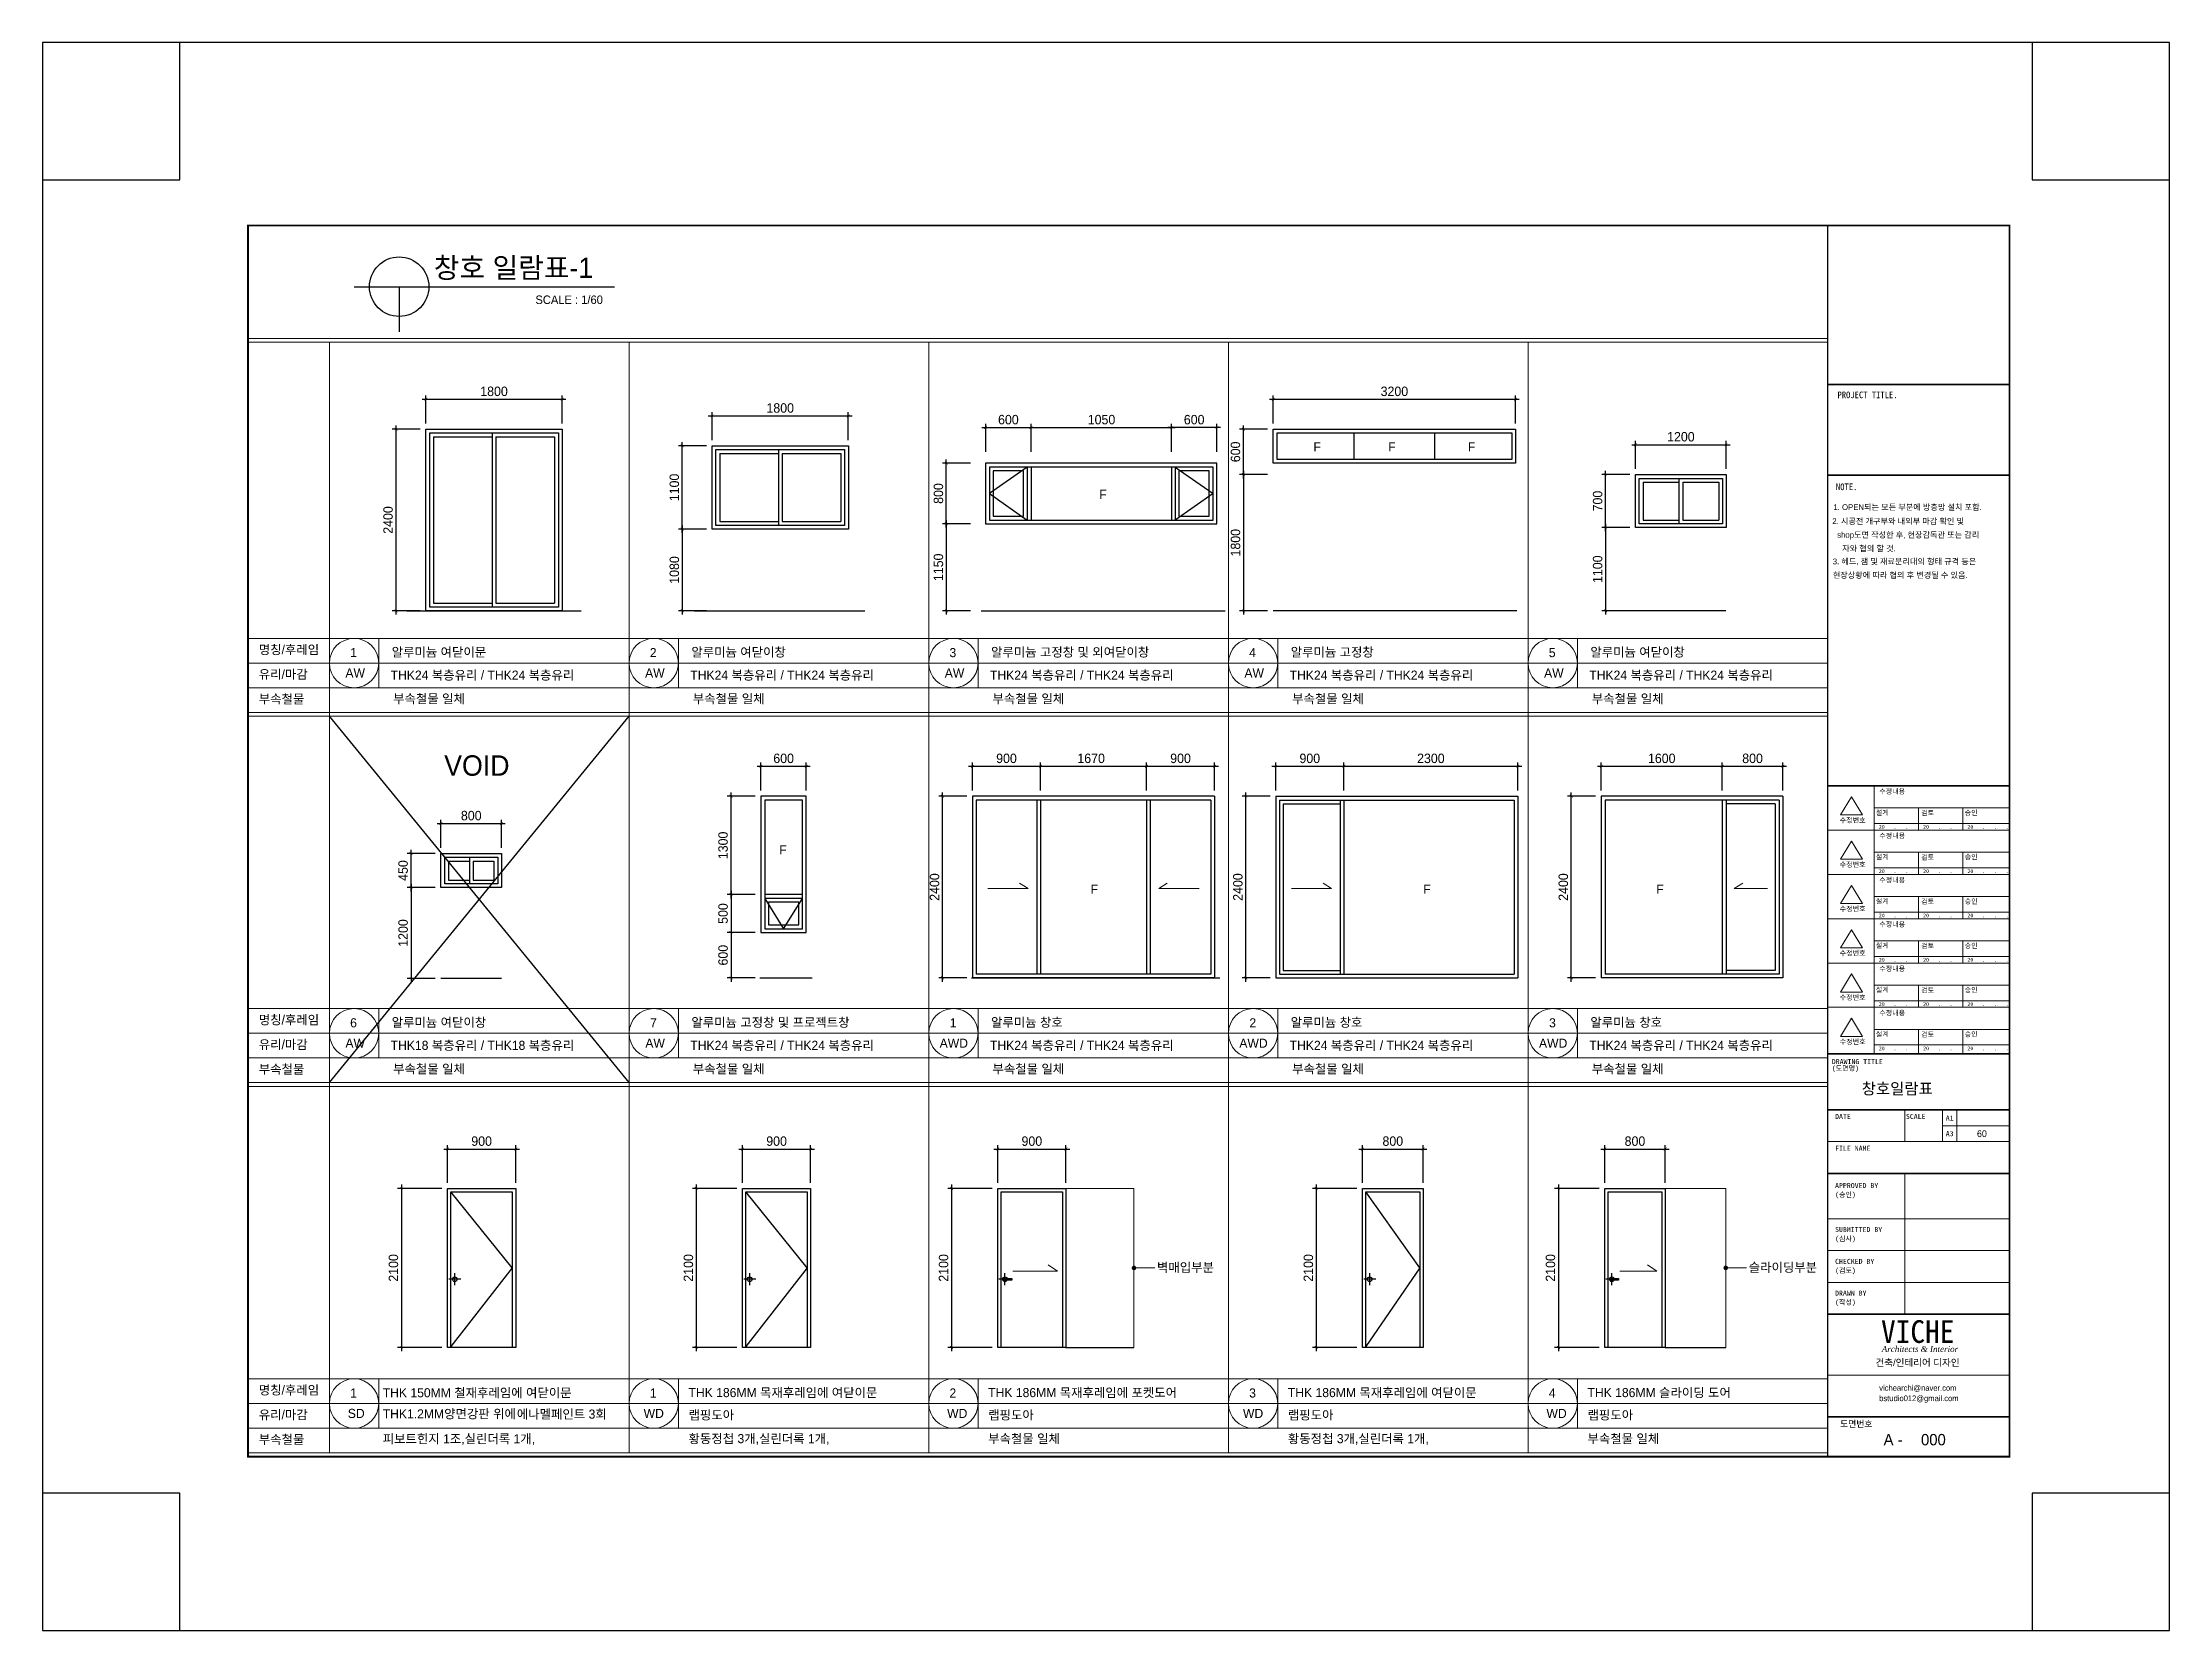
# Model space of a CAD drawing. Header units: millimetres. Extents: x 2237537 to 2823092, y 532110 to 734861.
# Drawn here: x 2448337 to 2476443, y 678929 to 699904 of the extents above; entities that cross this region are included whole.
import ezdxf
from ezdxf.enums import TextEntityAlignment as Align
from ezdxf.lldxf.tags import DXFTag

# ---------------------------------------------------------------- set-up
doc = ezdxf.new("R2010")
doc.units = ezdxf.units.MM
doc.header["$LTSCALE"] = 300
doc.header["$MEASUREMENT"] = 0
doc.layers.get('0').update_dxf_attribs({"lineweight": 0})
for name, color, linetype in [('2', 2, 'Continuous'), ('6', 6, 'Continuous'), ("A'_CWAL", 2, 'Continuous'), ('A-ELEV-2', 2, 'Continuous'), ('A-GLAZ-SILL', 1, 'Continuous'), ('A-SHT', 9, 'Continuous'), ('BOX-T1', 3, 'Continuous'), ('BOX-T2', 4, 'Continuous'), ('CEN', 1, 'CEN'), ('COL', 2, 'Continuous'), ('DIM', 7, 'Continuous'), ('ELE', 6, 'Continuous'), ('Elev_Plan_S', 7, 'Continuous'), ('FORM', 4, 'Continuous'), ('TEX', 3, 'Continuous'), ('WALL1', 2, 'Continuous'), ('WID', 4, 'Continuous'), ('도면층4', 3, 'Continuous')]:
    doc.layers.add(name, color=color, linetype=linetype)
doc.styles.add('box3', font='Expo M.ttf')
doc.styles.add('box4', font='GulimChe.ttf')
doc.styles.add('doul2', font='TIMESI.TTF')
doc.styles.add('M', font='H2HDRM.TTF')
doc.styles.add('RXHS', font='Expo M.ttf')
doc.styles.add('STYLE1', font='DotumChe.ttf')
doc.styles.add('도면명', font='H2HDRM.TTF')
doc.styles.add('주열', font='Dotum.ttf')
doc.styles.add('타이틀', font='H2HDRM.TTF')
tags = doc.linetypes.add('CEN', pattern=[62, 60, -1, 0, -1]).pattern_tags.tags
tags[10:11] = [DXFTag(74, 4), DXFTag(75, 0), DXFTag(340, '0'), DXFTag(46, 1.0), DXFTag(50, 0.0), DXFTag(44, 0.0), DXFTag(45, 0.0)]
tags[8:9] = [DXFTag(74, 4), DXFTag(75, 0), DXFTag(340, '0'), DXFTag(46, 1.0), DXFTag(50, 0.0), DXFTag(44, 0.0), DXFTag(45, 0.0)]
tags[6:7] = [DXFTag(74, 4), DXFTag(75, 0), DXFTag(340, '0'), DXFTag(46, 1.0), DXFTag(50, 0.0), DXFTag(44, 0.0), DXFTag(45, 0.0)]
tags[4:5] = [DXFTag(74, 4), DXFTag(75, 0), DXFTag(340, '0'), DXFTag(46, 1.0), DXFTag(50, 0.0), DXFTag(44, 0.0), DXFTag(45, 0.0)]
tags = doc.linetypes.add('HID', pattern=[2.3, 1.5, -0.8]).pattern_tags.tags
tags[6:7] = [DXFTag(74, 4), DXFTag(75, 0), DXFTag(340, '0'), DXFTag(46, 1.0), DXFTag(50, 0.0), DXFTag(44, 0.0), DXFTag(45, 0.0)]
tags[4:5] = [DXFTag(74, 4), DXFTag(75, 0), DXFTag(340, '0'), DXFTag(46, 1.0), DXFTag(50, 0.0), DXFTag(44, 0.0), DXFTag(45, 0.0)]
doc.dimstyles.new('M_DIMS_1_50', dxfattribs={"dimscale": 25, "dimtxt": 5, "dimasz": 1.5, "dimexe": 2, "dimexo": 3, "dimgap": 1, "dimtad": 0, "dimdec": 0, "dimlfac": -1, "dimzin": 3, "dimdsep": 46, "dimtxsty": 'M', "dimblk": 'ARCHTICK', "dimcen": 1, "dimdle": 2, "dimclrt": 256, "dimadec": 0, "dimazin": 0, "dimtfac": 0.75, "dimtdec": 0, "dimtix": 1, "dimtmove": 1, "dimatfit": 3, "dimfxl": 1, "dimtvp": 0.75, "dimtolj": 1, "dimtzin": 0, "dimlwd": -1, "dimlwe": -1, "dimarcsym": 0})

msp = doc.modelspace()

# ---------------------------------------------------------------- texts
at = {"color": 6, "style": 'STYLE1'}
msp.add_text('VICHE', height=300, dxfattribs=at).set_placement((2472631.8, 682727.4))
at = {"layer": 'BOX-T1', "style": 'box3'}
msp.add_text('건축/인테리어 디자인', height=90, dxfattribs=at).set_placement((2472559.5, 682422.7))
for s, p in [('vichearchi@naver.com', (2472607.7, 682072.4)), ('bstudio012@gmail.com', (2472607.7, 681935.6))]:
    msp.add_text(s, height=75, dxfattribs=at).set_placement(p, align=Align.BOTTOM_LEFT)
at = {"layer": 'COL', "style": '타이틀'}
msp.add_text('창호일람표', height=150, dxfattribs=at).set_placement((2472376.2, 686010.9))
at = {"layer": 'DIM', "color": 7, "style": 'RXHS'}
for s, height, p in [('F', 120, (2465131.3, 694505)), ('F', 120, (2466119.3, 694505)), ('F', 120, (2467172.3, 694505)), ('F', 120, (2462302.3, 693875.8)), ('1. OPEN되는 모든 부분에 방충망 설치 포함.', 76.8, (2472002, 693729)), ('2. 시공전 개구부와 내외부 마감 확인 및', 76.8, (2471987.9, 693542.9)), ('shop도면 작성한 후, 현장감독관 또는 감리', 76.8, (2472052.1, 693362.7)), ('자와 협의 할 것.', 76.8, (2472118.1, 693182.4)), ('3. 헤드, 잼 및 재료분리대의 형태 규격 등은', 76.8, (2471994.1, 693010.9)), ('현장상황에 따라 협의 후 변경될 수 있음.', 76.8, (2471994.1, 692830.7)), ('명칭/후레임', 120, (2451194.2, 691824.9)), ('1', 120, (2452401.7, 691785.6)), ('알루미늄 여닫이문', 120, (2452950.4, 691792.3)), ('2', 120, (2456361.7, 691785.6)), ('알루미늄 여닫이창', 120, (2456910.4, 691792.3)), ('3', 120, (2460321.7, 691785.6)), ('알루미늄 고정창 및 외여닫이창', 120, (2460870.4, 691792.3)), ('4', 120, (2464281.7, 691785.6)), ('알루미늄 고정창 ', 120, (2464830.4, 691792.3)), ('5', 120, (2468241.7, 691785.6)), ('알루미늄 여닫이창 ', 120, (2468790.4, 691792.3)), ('유리/마감', 120, (2451194.2, 691498.9)), ('AW', 120, (2452339.2, 691516.1)), ('THK24 복층유리 / THK24 복층유리', 120, (2452936.9, 691488)), ('AW', 120, (2456299.2, 691516.1)), ('THK24 복층유리 / THK24 복층유리', 120, (2456896.9, 691488)), ('AW', 120, (2460259.2, 691516.1)), ('THK24 복층유리 / THK24 복층유리', 120, (2460856.9, 691488)), ('AW', 120, (2464219.2, 691516.1)), ('THK24 복층유리 / THK24 복층유리', 120, (2464816.9, 691488)), ('AW', 120, (2468179.2, 691516.1)), ('THK24 복층유리 / THK24 복층유리', 120, (2468776.9, 691488)), ('부속철물', 120, (2451194.2, 691172.9)), ('부속철물 일체', 120, (2452969.5, 691177.1)), ('부속철물 일체', 120, (2456929.5, 691177.1)), ('부속철물 일체', 120, (2460889.5, 691177.1)), ('부속철물 일체', 120, (2464849.5, 691177.1)), ('부속철물 일체', 120, (2468809.5, 691177.1)), ('F', 120, (2458073.3, 689178.9)), ('F', 120, (2462186.3, 688660.9)), ('F', 120, (2466583.3, 688660.9)), ('F', 120, (2469661.3, 688660.9)), ('명칭/후레임', 120, (2451194.2, 686934.9)), ('6', 120, (2452401.7, 686895.6)), ('알루미늄 여닫이창 ', 120, (2452950.4, 686902.3)), ('7', 120, (2456365.2, 686895.6)), ('알루미늄 고정창 및 프로젝트창 ', 120, (2456910.4, 686902.3)), ('1', 120, (2460325.2, 686895.6)), ('알루미늄 창호 ', 120, (2460870.4, 686902.3)), ('2', 120, (2464285.2, 686895.6)), ('알루미늄 창호 ', 120, (2464830.4, 686902.3)), ('3', 120, (2468245.2, 686895.6)), ('알루미늄 창호 ', 120, (2468790.4, 686902.3)), ('유리/마감', 120, (2451194.2, 686608.9)), ('AW', 120, (2452339.2, 686626.1)), ('THK18 복층유리 / THK18 복층유리', 120, (2452936.9, 686598)), ('AW', 120, (2456302.7, 686626.1)), ('THK24 복층유리 / THK24 복층유리', 120, (2456896.9, 686598)), ('AWD', 120, (2460191.7, 686626.1)), ('THK24 복층유리 / THK24 복층유리', 120, (2460856.9, 686598)), ('AWD', 120, (2464151.7, 686626.1)), ('THK24 복층유리 / THK24 복층유리', 120, (2464816.9, 686598)), ('AWD', 120, (2468111.7, 686626.1)), ('THK24 복층유리 / THK24 복층유리', 120, (2468776.9, 686598)), ('부속철물', 120, (2451194.2, 686282.9)), ('부속철물 일체', 120, (2452969.5, 686287.1)), ('부속철물 일체', 120, (2456929.5, 686287.1)), ('부속철물 일체', 120, (2460889.5, 686287.1)), ('부속철물 일체', 120, (2464849.5, 686287.1)), ('부속철물 일체', 120, (2468809.5, 686287.1)), ('벽매입부분', 120, (2463063.7, 683665.6)), ('슬라이딩부분', 120, (2470883.7, 683665.6)), ('명칭/후레임', 120, (2451194.2, 682044.9)), ('1', 120, (2452401.7, 682005.6)), ('THK 150MM 철재후레임에 여닫이문', 120, (2452832.4, 682009.3)), ('1', 120, (2456361.7, 682005.6)), ('THK 186MM 목재후레임에 여닫이문', 120, (2456873.3, 682011.2)), ('2', 120, (2460321.7, 682005.6)), ('THK 186MM 목재후레임에 포켓도어', 120, (2460833.3, 682011.2)), ('3', 120, (2464281.7, 682005.6)), ('THK 186MM 목재후레임에 여닫이문', 120, (2464793.3, 682011.2)), ('4', 120, (2468241.7, 682005.6)), ('THK 186MM 슬라이딩 도어', 120, (2468753.3, 682011.2)), ('유리/마감', 120, (2451194.2, 681718.9)), ('SD', 120, (2452370.6, 681736.1)), ('THK1.2MM양면강판 위에', 120, (2452832.4, 681730.4)), ('에나멜페인트 3회', 120, (2454604.9, 681727)), ('WD', 120, (2456280, 681736.1)), ('랩핑도아', 120, (2456873.3, 681715.4)), ('WD', 120, (2460290.6, 681736.1)), ('랩핑도아', 120, (2460833.3, 681715.4)), ('WD', 120, (2464200, 681736.1)), ('랩핑도아', 120, (2464793.3, 681715.4)), ('WD', 120, (2468210.6, 681736.1)), ('랩핑도아', 120, (2468753.3, 681715.4)), ('부속철물', 120, (2451194.2, 681392.9)), ('피보트힌지 1조,실린더록 1개,', 120, (2452832.4, 681401.1)), ('황동정첩 3개,실린더록 1개,', 120, (2456873.3, 681403)), ('부속철물 일체', 120, (2460833.3, 681403)), ('황동정첩 3개,실린더록 1개,', 120, (2464793.3, 681403)), ('부속철물 일체', 120, (2468753.3, 681403))]:
    msp.add_text(s, height=height, dxfattribs=at).set_placement(p)
at = {"layer": 'Elev_Plan_S', "ltscale": 10000, "char_height": 125, "attachment_point": 5, "style": 'M'}
for s, insert in [('\\A1;1050', (2462330.6, 694922.5)), ('\\A1;1670', (2462193.6, 690448.2))]:
    msp.add_mtext(s, dxfattribs=dict(at, insert=insert))
at = {"layer": 'TEX'}
for s, height, style, p in [('창호 일람표-1', 270, '도면명', (2453507.3, 696794)), ('SCALE : 1/60', 112.5, '도면명', (2454850, 696449.9)), ('VOID', 270, '도면명', (2453644.3, 690219)), ('60', 90, '주열', (2473899.7, 685446.1)), ('A - ', 150, '주열', (2472666, 681374.5)), ('000', 150, '주열', (2473160.1, 681374.5))]:
    msp.add_text(s, height=height, dxfattribs=dict(at, style=style)).set_placement(p)
at = {"layer": '도면층4', "color": 3, "style": 'doul2'}
msp.add_text('Architects & Interior', height=79.121, dxfattribs=at).set_placement((2472641.7, 682646.4), align=Align.MIDDLE_LEFT)

# ---------------------------------------------------------------- blocks, each defined once
blk = doc.blocks.new('_ArchTick')
at = {"color": 0, "linetype": 'ByBlock', "const_width": 0.15}
blk.add_lwpolyline([(-0.5, -0.5), (0.5, 0.5)], dxfattribs=at)
blk = doc.blocks.new('*D82')
at = {"layer": 'DEFPOINTS', "color": 0, "ltscale": 10000}
for p in [(2453689, 684768), (2453079, 682668), (2453689, 682668)]:
    blk.add_point(p, dxfattribs=at)
at = {"layer": 'Elev_Plan_S', "color": 0, "ltscale": 10000}
for p, q in [((2453614, 684768), (2453029, 684768)), ((2453079, 684818), (2453079, 682618)), ((2453614, 682668), (2453029, 682668))]:
    blk.add_line(p, q, dxfattribs=at)
at = {"layer": 'Elev_Plan_S', "color": 0, "ltscale": 10000, "xscale": 37.5, "yscale": 37.5, "zscale": 37.5}
for p, rotation in [((2453079, 684768), 90), ((2453079, 682668), 270)]:
    blk.add_blockref('_ArchTick', p, dxfattribs=dict(at, rotation=rotation))
at = {"layer": 'Elev_Plan_S', "ltscale": 10000, "insert": (2452974, 683718), "char_height": 125, "attachment_point": 5, "rotation": 90, "style": 'M'}
blk.add_mtext('\\A1;2100', dxfattribs=at)
blk = doc.blocks.new('*D83')
at = {"layer": 'DEFPOINTS', "color": 0, "ltscale": 10000}
for p in [(2454589, 685288), (2453689, 684768), (2454589, 684768)]:
    blk.add_point(p, dxfattribs=at)
at = {"layer": 'Elev_Plan_S', "color": 0, "ltscale": 10000}
for p, q in [((2453639, 685288), (2454639, 685288)), ((2453689, 684843), (2453689, 685338)), ((2454589, 684843), (2454589, 685338))]:
    blk.add_line(p, q, dxfattribs=at)
at = {"layer": 'Elev_Plan_S', "color": 0, "ltscale": 10000, "xscale": 37.5, "yscale": 37.5, "zscale": 37.5, "rotation": 180}
blk.add_blockref('_ArchTick', (2453689, 685288), dxfattribs=at)
at = {"layer": 'Elev_Plan_S', "color": 0, "ltscale": 10000, "xscale": 37.5, "yscale": 37.5, "zscale": 37.5}
blk.add_blockref('_ArchTick', (2454589, 685288), dxfattribs=at)
at = {"layer": 'Elev_Plan_S', "ltscale": 10000, "insert": (2454139, 685392), "char_height": 125, "attachment_point": 5, "style": 'M'}
blk.add_mtext('\\A1;900', dxfattribs=at)
blk = doc.blocks.new('*D84')
at = {"layer": 'DEFPOINTS', "color": 0, "ltscale": 10000}
for p in [(2457587, 684768), (2456976, 682668), (2457587, 682668)]:
    blk.add_point(p, dxfattribs=at)
at = {"layer": 'Elev_Plan_S', "color": 0, "ltscale": 10000}
for p, q in [((2457512, 684768), (2456926, 684768)), ((2456976, 684818), (2456976, 682618)), ((2457512, 682668), (2456926, 682668))]:
    blk.add_line(p, q, dxfattribs=at)
at = {"layer": 'Elev_Plan_S', "color": 0, "ltscale": 10000, "xscale": 37.5, "yscale": 37.5, "zscale": 37.5}
for p, rotation in [((2456976, 684768), 90), ((2456976, 682668), 270)]:
    blk.add_blockref('_ArchTick', p, dxfattribs=dict(at, rotation=rotation))
at = {"layer": 'Elev_Plan_S', "ltscale": 10000, "insert": (2456872, 683718), "char_height": 125, "attachment_point": 5, "rotation": 90, "style": 'M'}
blk.add_mtext('\\A1;2100', dxfattribs=at)
blk = doc.blocks.new('*D85')
at = {"layer": 'DEFPOINTS', "color": 0, "ltscale": 10000}
for p in [(2458487, 685288), (2457587, 684768), (2458487, 684768)]:
    blk.add_point(p, dxfattribs=at)
at = {"layer": 'Elev_Plan_S', "color": 0, "ltscale": 10000}
for p, q in [((2457537, 685288), (2458537, 685288)), ((2457587, 684843), (2457587, 685338)), ((2458487, 684843), (2458487, 685338))]:
    blk.add_line(p, q, dxfattribs=at)
at = {"layer": 'Elev_Plan_S', "color": 0, "ltscale": 10000, "xscale": 37.5, "yscale": 37.5, "zscale": 37.5, "rotation": 180}
blk.add_blockref('_ArchTick', (2457587, 685288), dxfattribs=at)
at = {"layer": 'Elev_Plan_S', "color": 0, "ltscale": 10000, "xscale": 37.5, "yscale": 37.5, "zscale": 37.5}
blk.add_blockref('_ArchTick', (2458487, 685288), dxfattribs=at)
at = {"layer": 'Elev_Plan_S', "ltscale": 10000, "insert": (2458037, 685392), "char_height": 125, "attachment_point": 5, "style": 'M'}
blk.add_mtext('\\A1;900', dxfattribs=at)
blk = doc.blocks.new('*D86')
at = {"layer": 'DEFPOINTS', "color": 0, "ltscale": 10000}
for p in [(2457185, 693477), (2456790, 692397), (2457185, 692397)]:
    blk.add_point(p, dxfattribs=at)
at = {"layer": 'Elev_Plan_S', "color": 0, "ltscale": 10000}
for p, q in [((2457110, 693477), (2456740, 693477)), ((2456790, 693527), (2456790, 692347)), ((2457110, 692397), (2456740, 692397))]:
    blk.add_line(p, q, dxfattribs=at)
at = {"layer": 'Elev_Plan_S', "color": 0, "ltscale": 10000, "xscale": 37.5, "yscale": 37.5, "zscale": 37.5}
for p, rotation in [((2456790, 693477), 90), ((2456790, 692397), 270)]:
    blk.add_blockref('_ArchTick', p, dxfattribs=dict(at, rotation=rotation))
at = {"layer": 'Elev_Plan_S', "ltscale": 10000, "insert": (2456686, 692937), "char_height": 125, "attachment_point": 5, "rotation": 90, "style": 'M'}
blk.add_mtext('\\A1;1080', dxfattribs=at)
blk = doc.blocks.new('*D87')
at = {"layer": 'DEFPOINTS', "color": 0, "ltscale": 10000}
for p in [(2456790, 694577), (2457185, 694577), (2457185, 693477)]:
    blk.add_point(p, dxfattribs=at)
at = {"layer": 'Elev_Plan_S', "color": 0, "ltscale": 10000}
for p, q in [((2457110, 694577), (2456740, 694577)), ((2456790, 693427), (2456790, 694627)), ((2457110, 693477), (2456740, 693477))]:
    blk.add_line(p, q, dxfattribs=at)
at = {"layer": 'Elev_Plan_S', "color": 0, "ltscale": 10000, "xscale": 37.5, "yscale": 37.5, "zscale": 37.5}
for p, rotation in [((2456790, 694577), 90), ((2456790, 693477), 270)]:
    blk.add_blockref('_ArchTick', p, dxfattribs=dict(at, rotation=rotation))
at = {"layer": 'Elev_Plan_S', "ltscale": 10000, "insert": (2456686, 694027), "char_height": 125, "attachment_point": 5, "rotation": 90, "style": 'M'}
blk.add_mtext('\\A1;1100', dxfattribs=at)
blk = doc.blocks.new('*D88')
at = {"layer": 'DEFPOINTS', "color": 0, "ltscale": 10000}
for p in [(2458985, 694972), (2457185, 694577), (2458985, 694577)]:
    blk.add_point(p, dxfattribs=at)
at = {"layer": 'Elev_Plan_S', "color": 0, "ltscale": 10000}
for p, q in [((2457135, 694972), (2459035, 694972)), ((2457185, 694652), (2457185, 695022)), ((2458985, 694652), (2458985, 695022))]:
    blk.add_line(p, q, dxfattribs=at)
at = {"layer": 'Elev_Plan_S', "color": 0, "ltscale": 10000, "xscale": 37.5, "yscale": 37.5, "zscale": 37.5, "rotation": 180}
blk.add_blockref('_ArchTick', (2457185, 694972), dxfattribs=at)
at = {"layer": 'Elev_Plan_S', "color": 0, "ltscale": 10000, "xscale": 37.5, "yscale": 37.5, "zscale": 37.5}
blk.add_blockref('_ArchTick', (2458985, 694972), dxfattribs=at)
at = {"layer": 'Elev_Plan_S', "ltscale": 10000, "insert": (2458085, 695076), "char_height": 125, "attachment_point": 5, "style": 'M'}
blk.add_mtext('\\A1;1800', dxfattribs=at)
blk = doc.blocks.new('*D5')
at = {"layer": 'DEFPOINTS', "color": 0, "ltscale": 10000}
for p in [(2460960, 684768), (2460349, 682668), (2460960, 682668)]:
    blk.add_point(p, dxfattribs=at)
at = {"layer": 'Elev_Plan_S', "color": 0, "ltscale": 10000}
for p, q in [((2460885, 684768), (2460299, 684768)), ((2460349, 684818), (2460349, 682618)), ((2460885, 682668), (2460299, 682668))]:
    blk.add_line(p, q, dxfattribs=at)
at = {"layer": 'Elev_Plan_S', "color": 0, "ltscale": 10000, "xscale": 37.5, "yscale": 37.5, "zscale": 37.5}
for p, rotation in [((2460349, 684768), 90), ((2460349, 682668), 270)]:
    blk.add_blockref('_ArchTick', p, dxfattribs=dict(at, rotation=rotation))
at = {"layer": 'Elev_Plan_S', "ltscale": 10000, "insert": (2460244, 683718), "char_height": 125, "attachment_point": 5, "rotation": 90, "style": 'M'}
blk.add_mtext('\\A1;2100', dxfattribs=at)
blk = doc.blocks.new('*D6')
at = {"layer": 'DEFPOINTS', "color": 0, "ltscale": 10000}
for p in [(2461860, 685288), (2460960, 684768), (2461860, 684768)]:
    blk.add_point(p, dxfattribs=at)
at = {"layer": 'Elev_Plan_S', "color": 0, "ltscale": 10000}
for p, q in [((2460910, 685288), (2461910, 685288)), ((2460960, 684843), (2460960, 685338)), ((2461860, 684843), (2461860, 685338))]:
    blk.add_line(p, q, dxfattribs=at)
at = {"layer": 'Elev_Plan_S', "color": 0, "ltscale": 10000, "xscale": 37.5, "yscale": 37.5, "zscale": 37.5, "rotation": 180}
blk.add_blockref('_ArchTick', (2460960, 685288), dxfattribs=at)
at = {"layer": 'Elev_Plan_S', "color": 0, "ltscale": 10000, "xscale": 37.5, "yscale": 37.5, "zscale": 37.5}
blk.add_blockref('_ArchTick', (2461860, 685288), dxfattribs=at)
at = {"layer": 'Elev_Plan_S', "ltscale": 10000, "insert": (2461410, 685392), "char_height": 125, "attachment_point": 5, "style": 'M'}
blk.add_mtext('\\A1;900', dxfattribs=at)
blk = doc.blocks.new('*D7')
at = {"layer": 'DEFPOINTS', "color": 0, "ltscale": 10000}
for p in [(2453008, 694797), (2453403, 694797), (2453403, 692397)]:
    blk.add_point(p, dxfattribs=at)
at = {"layer": 'Elev_Plan_S', "color": 0, "ltscale": 10000}
for p, q in [((2453008, 692347), (2453008, 694847)), ((2453328, 694797), (2452958, 694797)), ((2453328, 692397), (2452958, 692397))]:
    blk.add_line(p, q, dxfattribs=at)
at = {"layer": 'Elev_Plan_S', "color": 0, "ltscale": 10000, "xscale": 37.5, "yscale": 37.5, "zscale": 37.5}
for p, rotation in [((2453008, 694797), 90), ((2453008, 692397), 270)]:
    blk.add_blockref('_ArchTick', p, dxfattribs=dict(at, rotation=rotation))
at = {"layer": 'Elev_Plan_S', "ltscale": 10000, "insert": (2452903, 693597), "char_height": 125, "attachment_point": 5, "rotation": 90, "style": 'M'}
blk.add_mtext('\\A1;2400', dxfattribs=at)
blk = doc.blocks.new('*D8')
at = {"layer": 'DEFPOINTS', "color": 0, "ltscale": 10000}
for p in [(2455203, 695192), (2453403, 694797), (2455203, 694797)]:
    blk.add_point(p, dxfattribs=at)
at = {"layer": 'Elev_Plan_S', "color": 0, "ltscale": 10000}
for p, q in [((2453353, 695192), (2455253, 695192)), ((2453403, 694872), (2453403, 695242)), ((2455203, 694872), (2455203, 695242))]:
    blk.add_line(p, q, dxfattribs=at)
at = {"layer": 'Elev_Plan_S', "color": 0, "ltscale": 10000, "xscale": 37.5, "yscale": 37.5, "zscale": 37.5, "rotation": 180}
blk.add_blockref('_ArchTick', (2453403, 695192), dxfattribs=at)
at = {"layer": 'Elev_Plan_S', "color": 0, "ltscale": 10000, "xscale": 37.5, "yscale": 37.5, "zscale": 37.5}
blk.add_blockref('_ArchTick', (2455203, 695192), dxfattribs=at)
at = {"layer": 'Elev_Plan_S', "ltscale": 10000, "insert": (2454303, 695296), "char_height": 125, "attachment_point": 5, "style": 'M'}
blk.add_mtext('\\A1;1800', dxfattribs=at)
blk = doc.blocks.new('*D151')
at = {"layer": 'DEFPOINTS', "color": 0, "ltscale": 10000}
for p in [(2460676, 693547), (2460280, 692397), (2460676, 692397)]:
    blk.add_point(p, dxfattribs=at)
at = {"layer": 'Elev_Plan_S', "color": 0, "ltscale": 10000}
for p, q in [((2460601, 693547), (2460230, 693547)), ((2460280, 693597), (2460280, 692347)), ((2460601, 692397), (2460230, 692397))]:
    blk.add_line(p, q, dxfattribs=at)
at = {"layer": 'Elev_Plan_S', "color": 0, "ltscale": 10000, "xscale": 37.5, "yscale": 37.5, "zscale": 37.5}
for p, rotation in [((2460280, 693547), 90), ((2460280, 692397), 270)]:
    blk.add_blockref('_ArchTick', p, dxfattribs=dict(at, rotation=rotation))
at = {"layer": 'Elev_Plan_S', "ltscale": 10000, "insert": (2460176, 692972), "char_height": 125, "attachment_point": 5, "rotation": 90, "style": 'M'}
blk.add_mtext('\\A1;1150', dxfattribs=at)
blk = doc.blocks.new('*D152')
at = {"layer": 'DEFPOINTS', "color": 0, "ltscale": 10000}
for p in [(2460280, 694347), (2460676, 694347), (2460676, 693547)]:
    blk.add_point(p, dxfattribs=at)
at = {"layer": 'Elev_Plan_S', "color": 0, "ltscale": 10000}
for p, q in [((2460601, 694347), (2460230, 694347)), ((2460280, 693497), (2460280, 694397)), ((2460601, 693547), (2460230, 693547))]:
    blk.add_line(p, q, dxfattribs=at)
at = {"layer": 'Elev_Plan_S', "color": 0, "ltscale": 10000, "xscale": 37.5, "yscale": 37.5, "zscale": 37.5}
for p, rotation in [((2460280, 694347), 90), ((2460280, 693547), 270)]:
    blk.add_blockref('_ArchTick', p, dxfattribs=dict(at, rotation=rotation))
at = {"layer": 'Elev_Plan_S', "ltscale": 10000, "insert": (2460176, 693947), "char_height": 125, "attachment_point": 5, "rotation": 90, "style": 'M'}
blk.add_mtext('\\A1;800', dxfattribs=at)
blk = doc.blocks.new('*D153')
at = {"layer": 'DEFPOINTS', "color": 0, "ltscale": 10000}
for p in [(2461400, 694818), (2460800, 694423), (2461400, 694423)]:
    blk.add_point(p, dxfattribs=at)
at = {"layer": 'Elev_Plan_S', "color": 0, "ltscale": 10000}
for p, q in [((2460750, 694818), (2461450, 694818)), ((2460800, 694498), (2460800, 694868)), ((2461400, 694498), (2461400, 694868))]:
    blk.add_line(p, q, dxfattribs=at)
at = {"layer": 'Elev_Plan_S', "color": 0, "ltscale": 10000, "xscale": 37.5, "yscale": 37.5, "zscale": 37.5, "rotation": 180}
blk.add_blockref('_ArchTick', (2460800, 694818), dxfattribs=at)
at = {"layer": 'Elev_Plan_S', "color": 0, "ltscale": 10000, "xscale": 37.5, "yscale": 37.5, "zscale": 37.5}
blk.add_blockref('_ArchTick', (2461400, 694818), dxfattribs=at)
at = {"layer": 'Elev_Plan_S', "ltscale": 10000, "insert": (2461100, 694922), "char_height": 125, "attachment_point": 5, "style": 'M'}
blk.add_mtext('\\A1;600', dxfattribs=at)
blk = doc.blocks.new('*D154')
at = {"layer": 'DEFPOINTS', "color": 0, "ltscale": 10000}
for p in [(2463255, 694818), (2463255, 694423), (2463855, 694423)]:
    blk.add_point(p, dxfattribs=at)
at = {"layer": 'Elev_Plan_S', "color": 0, "ltscale": 10000}
for p, q in [((2463905, 694818), (2463205, 694818)), ((2463255, 694498), (2463255, 694868)), ((2463855, 694498), (2463855, 694868))]:
    blk.add_line(p, q, dxfattribs=at)
at = {"layer": 'Elev_Plan_S', "color": 0, "ltscale": 10000, "xscale": 37.5, "yscale": 37.5, "zscale": 37.5, "rotation": 180}
blk.add_blockref('_ArchTick', (2463255, 694818), dxfattribs=at)
at = {"layer": 'Elev_Plan_S', "color": 0, "ltscale": 10000, "xscale": 37.5, "yscale": 37.5, "zscale": 37.5}
blk.add_blockref('_ArchTick', (2463855, 694818), dxfattribs=at)
at = {"layer": 'Elev_Plan_S', "ltscale": 10000, "insert": (2463555, 694922), "char_height": 125, "attachment_point": 5, "style": 'M'}
blk.add_mtext('\\A1;600', dxfattribs=at)
blk = doc.blocks.new('*D155')
at = {"layer": 'DEFPOINTS', "color": 0, "ltscale": 10000}
for p in [(2464601, 694197), (2464206, 692397), (2464601, 692397)]:
    blk.add_point(p, dxfattribs=at)
at = {"layer": 'Elev_Plan_S', "color": 0, "ltscale": 10000}
for p, q in [((2464206, 694247), (2464206, 692347)), ((2464526, 694197), (2464156, 694197)), ((2464526, 692397), (2464156, 692397))]:
    blk.add_line(p, q, dxfattribs=at)
at = {"layer": 'Elev_Plan_S', "color": 0, "ltscale": 10000, "xscale": 37.5, "yscale": 37.5, "zscale": 37.5}
for p, rotation in [((2464206, 694197), 90), ((2464206, 692397), 270)]:
    blk.add_blockref('_ArchTick', p, dxfattribs=dict(at, rotation=rotation))
at = {"layer": 'Elev_Plan_S', "ltscale": 10000, "insert": (2464102, 693297), "char_height": 125, "attachment_point": 5, "rotation": 90, "style": 'M'}
blk.add_mtext('\\A1;1800', dxfattribs=at)
blk = doc.blocks.new('*D156')
at = {"layer": 'DEFPOINTS', "color": 0, "ltscale": 10000}
for p in [(2464206, 694797), (2464601, 694797), (2464601, 694197)]:
    blk.add_point(p, dxfattribs=at)
at = {"layer": 'Elev_Plan_S', "color": 0, "ltscale": 10000}
for p, q in [((2464206, 694147), (2464206, 694847)), ((2464526, 694797), (2464156, 694797)), ((2464526, 694197), (2464156, 694197))]:
    blk.add_line(p, q, dxfattribs=at)
at = {"layer": 'Elev_Plan_S', "color": 0, "ltscale": 10000, "xscale": 37.5, "yscale": 37.5, "zscale": 37.5}
for p, rotation in [((2464206, 694797), 90), ((2464206, 694197), 270)]:
    blk.add_blockref('_ArchTick', p, dxfattribs=dict(at, rotation=rotation))
at = {"layer": 'Elev_Plan_S', "ltscale": 10000, "insert": (2464101, 694497), "char_height": 125, "attachment_point": 5, "rotation": 90, "style": 'M'}
blk.add_mtext('\\A1;600', dxfattribs=at)
blk = doc.blocks.new('*D157')
at = {"layer": 'DEFPOINTS', "color": 0, "ltscale": 10000}
for p in [(2467801, 695192), (2464601, 694797), (2467801, 694797)]:
    blk.add_point(p, dxfattribs=at)
at = {"layer": 'Elev_Plan_S', "color": 0, "ltscale": 10000}
for p, q in [((2464551, 695192), (2467851, 695192)), ((2464601, 694872), (2464601, 695242)), ((2467801, 694872), (2467801, 695242))]:
    blk.add_line(p, q, dxfattribs=at)
at = {"layer": 'Elev_Plan_S', "color": 0, "ltscale": 10000, "xscale": 37.5, "yscale": 37.5, "zscale": 37.5, "rotation": 180}
blk.add_blockref('_ArchTick', (2464601, 695192), dxfattribs=at)
at = {"layer": 'Elev_Plan_S', "color": 0, "ltscale": 10000, "xscale": 37.5, "yscale": 37.5, "zscale": 37.5}
blk.add_blockref('_ArchTick', (2467801, 695192), dxfattribs=at)
at = {"layer": 'Elev_Plan_S', "ltscale": 10000, "insert": (2466201, 695296), "char_height": 125, "attachment_point": 5, "style": 'M'}
blk.add_mtext('\\A1;3200', dxfattribs=at)
blk = doc.blocks.new('*D158')
at = {"layer": 'DEFPOINTS', "color": 0, "ltscale": 10000}
for p in [(2469387, 693497), (2468992, 692397), (2469387, 692397)]:
    blk.add_point(p, dxfattribs=at)
at = {"layer": 'Elev_Plan_S', "color": 0, "ltscale": 10000}
for p, q in [((2469312, 693497), (2468942, 693497)), ((2468992, 693547), (2468992, 692347)), ((2469312, 692397), (2468942, 692397))]:
    blk.add_line(p, q, dxfattribs=at)
at = {"layer": 'Elev_Plan_S', "color": 0, "ltscale": 10000, "xscale": 37.5, "yscale": 37.5, "zscale": 37.5}
for p, rotation in [((2468992, 693497), 90), ((2468992, 692397), 270)]:
    blk.add_blockref('_ArchTick', p, dxfattribs=dict(at, rotation=rotation))
at = {"layer": 'Elev_Plan_S', "ltscale": 10000, "insert": (2468887, 692947), "char_height": 125, "attachment_point": 5, "rotation": 90, "style": 'M'}
blk.add_mtext('\\A1;1100', dxfattribs=at)
blk = doc.blocks.new('*D159')
at = {"layer": 'DEFPOINTS', "color": 0, "ltscale": 10000}
for p in [(2468992, 694197), (2469387, 694197), (2469387, 693497)]:
    blk.add_point(p, dxfattribs=at)
at = {"layer": 'Elev_Plan_S', "color": 0, "ltscale": 10000}
for p, q in [((2468992, 693447), (2468992, 694247)), ((2469312, 694197), (2468942, 694197)), ((2469312, 693497), (2468942, 693497))]:
    blk.add_line(p, q, dxfattribs=at)
at = {"layer": 'Elev_Plan_S', "color": 0, "ltscale": 10000, "xscale": 37.5, "yscale": 37.5, "zscale": 37.5}
for p, rotation in [((2468992, 694197), 90), ((2468992, 693497), 270)]:
    blk.add_blockref('_ArchTick', p, dxfattribs=dict(at, rotation=rotation))
at = {"layer": 'Elev_Plan_S', "ltscale": 10000, "insert": (2468887, 693847), "char_height": 125, "attachment_point": 5, "rotation": 90, "style": 'M'}
blk.add_mtext('\\A1;700', dxfattribs=at)
blk = doc.blocks.new('*D160')
at = {"layer": 'DEFPOINTS', "color": 0, "ltscale": 10000}
for p in [(2470587, 694592), (2469387, 694197), (2470587, 694197)]:
    blk.add_point(p, dxfattribs=at)
at = {"layer": 'Elev_Plan_S', "color": 0, "ltscale": 10000}
for p, q in [((2469337, 694592), (2470637, 694592)), ((2469387, 694272), (2469387, 694642)), ((2470587, 694272), (2470587, 694642))]:
    blk.add_line(p, q, dxfattribs=at)
at = {"layer": 'Elev_Plan_S', "color": 0, "ltscale": 10000, "xscale": 37.5, "yscale": 37.5, "zscale": 37.5, "rotation": 180}
blk.add_blockref('_ArchTick', (2469387, 694592), dxfattribs=at)
at = {"layer": 'Elev_Plan_S', "color": 0, "ltscale": 10000, "xscale": 37.5, "yscale": 37.5, "zscale": 37.5}
blk.add_blockref('_ArchTick', (2470587, 694592), dxfattribs=at)
at = {"layer": 'Elev_Plan_S', "ltscale": 10000, "insert": (2469987, 694696), "char_height": 125, "attachment_point": 5, "style": 'M'}
blk.add_mtext('\\A1;1200', dxfattribs=at)
blk = doc.blocks.new('*D161')
at = {"layer": 'DEFPOINTS', "color": 0, "ltscale": 10000}
for p in [(2453602, 688742), (2453207, 687542), (2453602, 687542)]:
    blk.add_point(p, dxfattribs=at)
at = {"layer": 'Elev_Plan_S', "color": 0, "ltscale": 10000}
for p, q in [((2453527, 688742), (2453157, 688742)), ((2453207, 688792), (2453207, 687492)), ((2453527, 687542), (2453157, 687542))]:
    blk.add_line(p, q, dxfattribs=at)
at = {"layer": 'Elev_Plan_S', "color": 0, "ltscale": 10000, "xscale": 37.5, "yscale": 37.5, "zscale": 37.5}
for p, rotation in [((2453207, 688742), 90), ((2453207, 687542), 270)]:
    blk.add_blockref('_ArchTick', p, dxfattribs=dict(at, rotation=rotation))
at = {"layer": 'Elev_Plan_S', "ltscale": 10000, "insert": (2453102, 688142), "char_height": 125, "attachment_point": 5, "rotation": 90, "style": 'M'}
blk.add_mtext('\\A1;1200', dxfattribs=at)
blk = doc.blocks.new('*D162')
at = {"layer": 'DEFPOINTS', "color": 0, "ltscale": 10000}
for p in [(2453207, 689192), (2453602, 689192), (2453602, 688742)]:
    blk.add_point(p, dxfattribs=at)
at = {"layer": 'Elev_Plan_S', "color": 0, "ltscale": 10000}
for p, q in [((2453527, 689192), (2453157, 689192)), ((2453207, 688692), (2453207, 689242)), ((2453527, 688742), (2453157, 688742))]:
    blk.add_line(p, q, dxfattribs=at)
at = {"layer": 'Elev_Plan_S', "color": 0, "ltscale": 10000, "xscale": 37.5, "yscale": 37.5, "zscale": 37.5}
for p, rotation in [((2453207, 689192), 90), ((2453207, 688742), 270)]:
    blk.add_blockref('_ArchTick', p, dxfattribs=dict(at, rotation=rotation))
at = {"layer": 'Elev_Plan_S', "ltscale": 10000, "insert": (2453102, 688967), "char_height": 125, "attachment_point": 5, "rotation": 90, "style": 'M'}
blk.add_mtext('\\A1;450', dxfattribs=at)
blk = doc.blocks.new('*D163')
at = {"layer": 'DEFPOINTS', "color": 0, "ltscale": 10000}
for p in [(2454402, 689587), (2453602, 689192), (2454402, 689192)]:
    blk.add_point(p, dxfattribs=at)
at = {"layer": 'Elev_Plan_S', "color": 0, "ltscale": 10000}
for p, q in [((2453552, 689587), (2454452, 689587)), ((2453602, 689267), (2453602, 689637)), ((2454402, 689267), (2454402, 689637))]:
    blk.add_line(p, q, dxfattribs=at)
at = {"layer": 'Elev_Plan_S', "color": 0, "ltscale": 10000, "xscale": 37.5, "yscale": 37.5, "zscale": 37.5, "rotation": 180}
blk.add_blockref('_ArchTick', (2453602, 689587), dxfattribs=at)
at = {"layer": 'Elev_Plan_S', "color": 0, "ltscale": 10000, "xscale": 37.5, "yscale": 37.5, "zscale": 37.5}
blk.add_blockref('_ArchTick', (2454402, 689587), dxfattribs=at)
at = {"layer": 'Elev_Plan_S', "ltscale": 10000, "insert": (2454002, 689692), "char_height": 125, "attachment_point": 5, "style": 'M'}
blk.add_mtext('\\A1;800', dxfattribs=at)
blk = doc.blocks.new('*D164')
at = {"layer": 'DEFPOINTS', "color": 0, "ltscale": 10000}
for p in [(2457830, 688649), (2457435, 688149), (2457830, 688149)]:
    blk.add_point(p, dxfattribs=at)
at = {"layer": 'Elev_Plan_S', "color": 0, "ltscale": 10000}
for p, q in [((2457755, 688649), (2457385, 688649)), ((2457435, 688699), (2457435, 688099)), ((2457755, 688149), (2457385, 688149))]:
    blk.add_line(p, q, dxfattribs=at)
at = {"layer": 'Elev_Plan_S', "color": 0, "ltscale": 10000, "xscale": 37.5, "yscale": 37.5, "zscale": 37.5}
for p, rotation in [((2457435, 688649), 90), ((2457435, 688149), 270)]:
    blk.add_blockref('_ArchTick', p, dxfattribs=dict(at, rotation=rotation))
at = {"layer": 'Elev_Plan_S', "ltscale": 10000, "insert": (2457330, 688399), "char_height": 125, "attachment_point": 5, "rotation": 90, "style": 'M'}
blk.add_mtext('\\A1;500', dxfattribs=at)
blk = doc.blocks.new('*D165')
at = {"layer": 'DEFPOINTS', "color": 0, "ltscale": 10000}
for p in [(2457435, 689949), (2457830, 689949), (2457830, 688649)]:
    blk.add_point(p, dxfattribs=at)
at = {"layer": 'Elev_Plan_S', "color": 0, "ltscale": 10000}
for p, q in [((2457755, 689949), (2457385, 689949)), ((2457435, 688599), (2457435, 689999)), ((2457755, 688649), (2457385, 688649))]:
    blk.add_line(p, q, dxfattribs=at)
at = {"layer": 'Elev_Plan_S', "color": 0, "ltscale": 10000, "xscale": 37.5, "yscale": 37.5, "zscale": 37.5}
for p, rotation in [((2457435, 689949), 90), ((2457435, 688649), 270)]:
    blk.add_blockref('_ArchTick', p, dxfattribs=dict(at, rotation=rotation))
at = {"layer": 'Elev_Plan_S', "ltscale": 10000, "insert": (2457330, 689299), "char_height": 125, "attachment_point": 5, "rotation": 90, "style": 'M'}
blk.add_mtext('\\A1;1300', dxfattribs=at)
blk = doc.blocks.new('*D166')
at = {"layer": 'DEFPOINTS', "color": 0, "ltscale": 10000}
for p in [(2458430, 690344), (2457830, 689949), (2458430, 689949)]:
    blk.add_point(p, dxfattribs=at)
at = {"layer": 'Elev_Plan_S', "color": 0, "ltscale": 10000}
for p, q in [((2457780, 690344), (2458480, 690344)), ((2457830, 690024), (2457830, 690394)), ((2458430, 690024), (2458430, 690394))]:
    blk.add_line(p, q, dxfattribs=at)
at = {"layer": 'Elev_Plan_S', "color": 0, "ltscale": 10000, "xscale": 37.5, "yscale": 37.5, "zscale": 37.5, "rotation": 180}
blk.add_blockref('_ArchTick', (2457830, 690344), dxfattribs=at)
at = {"layer": 'Elev_Plan_S', "color": 0, "ltscale": 10000, "xscale": 37.5, "yscale": 37.5, "zscale": 37.5}
blk.add_blockref('_ArchTick', (2458430, 690344), dxfattribs=at)
at = {"layer": 'Elev_Plan_S', "ltscale": 10000, "insert": (2458130, 690448), "char_height": 125, "attachment_point": 5, "style": 'M'}
blk.add_mtext('\\A1;600', dxfattribs=at)
blk = doc.blocks.new('*D167')
at = {"layer": 'DEFPOINTS', "color": 0, "ltscale": 10000}
for p in [(2457830, 688149), (2457435, 687549), (2457830, 687549)]:
    blk.add_point(p, dxfattribs=at)
at = {"layer": 'Elev_Plan_S', "color": 0, "ltscale": 10000}
for p, q in [((2457755, 688149), (2457385, 688149)), ((2457435, 688199), (2457435, 687499)), ((2457755, 687549), (2457385, 687549))]:
    blk.add_line(p, q, dxfattribs=at)
at = {"layer": 'Elev_Plan_S', "color": 0, "ltscale": 10000, "xscale": 37.5, "yscale": 37.5, "zscale": 37.5}
for p, rotation in [((2457435, 688149), 90), ((2457435, 687549), 270)]:
    blk.add_blockref('_ArchTick', p, dxfattribs=dict(at, rotation=rotation))
at = {"layer": 'Elev_Plan_S', "ltscale": 10000, "insert": (2457330, 687849), "char_height": 125, "attachment_point": 5, "rotation": 90, "style": 'M'}
blk.add_mtext('\\A1;600', dxfattribs=at)
blk = doc.blocks.new('*D168')
at = {"layer": 'DEFPOINTS', "color": 0, "ltscale": 10000}
for p in [(2460229, 689949), (2460625, 689949), (2460625, 687549)]:
    blk.add_point(p, dxfattribs=at)
at = {"layer": 'Elev_Plan_S', "color": 0, "ltscale": 10000}
for p, q in [((2460550, 689949), (2460179, 689949)), ((2460229, 687499), (2460229, 689999)), ((2460550, 687549), (2460179, 687549))]:
    blk.add_line(p, q, dxfattribs=at)
at = {"layer": 'Elev_Plan_S', "color": 0, "ltscale": 10000, "xscale": 37.5, "yscale": 37.5, "zscale": 37.5}
for p, rotation in [((2460229, 689949), 90), ((2460229, 687549), 270)]:
    blk.add_blockref('_ArchTick', p, dxfattribs=dict(at, rotation=rotation))
at = {"layer": 'Elev_Plan_S', "ltscale": 10000, "insert": (2460125, 688749), "char_height": 125, "attachment_point": 5, "rotation": 90, "style": 'M'}
blk.add_mtext('\\A1;2400', dxfattribs=at)
blk = doc.blocks.new('*D169')
at = {"layer": 'DEFPOINTS', "color": 0, "ltscale": 10000}
for p in [(2461525, 690344), (2460625, 689949), (2461525, 689949)]:
    blk.add_point(p, dxfattribs=at)
at = {"layer": 'Elev_Plan_S', "color": 0, "ltscale": 10000}
for p, q in [((2460575, 690344), (2461575, 690344)), ((2460625, 690024), (2460625, 690394)), ((2461525, 690024), (2461525, 690394))]:
    blk.add_line(p, q, dxfattribs=at)
at = {"layer": 'Elev_Plan_S', "color": 0, "ltscale": 10000, "xscale": 37.5, "yscale": 37.5, "zscale": 37.5, "rotation": 180}
blk.add_blockref('_ArchTick', (2460625, 690344), dxfattribs=at)
at = {"layer": 'Elev_Plan_S', "color": 0, "ltscale": 10000, "xscale": 37.5, "yscale": 37.5, "zscale": 37.5}
blk.add_blockref('_ArchTick', (2461525, 690344), dxfattribs=at)
at = {"layer": 'Elev_Plan_S', "ltscale": 10000, "insert": (2461075, 690448), "char_height": 125, "attachment_point": 5, "style": 'M'}
blk.add_mtext('\\A1;900', dxfattribs=at)
blk = doc.blocks.new('*D170')
at = {"layer": 'DEFPOINTS', "color": 0, "ltscale": 10000}
for p in [(2463825, 690344), (2462925, 689949), (2463825, 689949)]:
    blk.add_point(p, dxfattribs=at)
at = {"layer": 'Elev_Plan_S', "color": 0, "ltscale": 10000}
for p, q in [((2462875, 690344), (2463875, 690344)), ((2462925, 690024), (2462925, 690394)), ((2463825, 690024), (2463825, 690394))]:
    blk.add_line(p, q, dxfattribs=at)
at = {"layer": 'Elev_Plan_S', "color": 0, "ltscale": 10000, "xscale": 37.5, "yscale": 37.5, "zscale": 37.5, "rotation": 180}
blk.add_blockref('_ArchTick', (2462925, 690344), dxfattribs=at)
at = {"layer": 'Elev_Plan_S', "color": 0, "ltscale": 10000, "xscale": 37.5, "yscale": 37.5, "zscale": 37.5}
blk.add_blockref('_ArchTick', (2463825, 690344), dxfattribs=at)
at = {"layer": 'Elev_Plan_S', "ltscale": 10000, "insert": (2463375, 690448), "char_height": 125, "attachment_point": 5, "style": 'M'}
blk.add_mtext('\\A1;900', dxfattribs=at)
blk = doc.blocks.new('*D171')
at = {"layer": 'DEFPOINTS', "color": 0, "ltscale": 10000}
for p in [(2464238, 689949), (2464633, 689949), (2464633, 687549)]:
    blk.add_point(p, dxfattribs=at)
at = {"layer": 'Elev_Plan_S', "color": 0, "ltscale": 10000}
for p, q in [((2464558, 689949), (2464188, 689949)), ((2464238, 687499), (2464238, 689999)), ((2464558, 687549), (2464188, 687549))]:
    blk.add_line(p, q, dxfattribs=at)
at = {"layer": 'Elev_Plan_S', "color": 0, "ltscale": 10000, "xscale": 37.5, "yscale": 37.5, "zscale": 37.5}
for p, rotation in [((2464238, 689949), 90), ((2464238, 687549), 270)]:
    blk.add_blockref('_ArchTick', p, dxfattribs=dict(at, rotation=rotation))
at = {"layer": 'Elev_Plan_S', "ltscale": 10000, "insert": (2464133, 688749), "char_height": 125, "attachment_point": 5, "rotation": 90, "style": 'M'}
blk.add_mtext('\\A1;2400', dxfattribs=at)
blk = doc.blocks.new('*D172')
at = {"layer": 'DEFPOINTS', "color": 0, "ltscale": 10000}
for p in [(2465533, 690344), (2464633, 689949), (2465533, 689949)]:
    blk.add_point(p, dxfattribs=at)
at = {"layer": 'Elev_Plan_S', "color": 0, "ltscale": 10000}
for p, q in [((2464583, 690344), (2465583, 690344)), ((2464633, 690024), (2464633, 690394)), ((2465533, 690024), (2465533, 690394))]:
    blk.add_line(p, q, dxfattribs=at)
at = {"layer": 'Elev_Plan_S', "color": 0, "ltscale": 10000, "xscale": 37.5, "yscale": 37.5, "zscale": 37.5, "rotation": 180}
blk.add_blockref('_ArchTick', (2464633, 690344), dxfattribs=at)
at = {"layer": 'Elev_Plan_S', "color": 0, "ltscale": 10000, "xscale": 37.5, "yscale": 37.5, "zscale": 37.5}
blk.add_blockref('_ArchTick', (2465533, 690344), dxfattribs=at)
at = {"layer": 'Elev_Plan_S', "ltscale": 10000, "insert": (2465083, 690448), "char_height": 125, "attachment_point": 5, "style": 'M'}
blk.add_mtext('\\A1;900', dxfattribs=at)
blk = doc.blocks.new('*D173')
at = {"layer": 'DEFPOINTS', "color": 0, "ltscale": 10000}
for p in [(2467833, 690344), (2465533, 689949), (2467833, 689949)]:
    blk.add_point(p, dxfattribs=at)
at = {"layer": 'Elev_Plan_S', "color": 0, "ltscale": 10000}
for p, q in [((2465483, 690344), (2467883, 690344)), ((2465533, 690024), (2465533, 690394)), ((2467833, 690024), (2467833, 690394))]:
    blk.add_line(p, q, dxfattribs=at)
at = {"layer": 'Elev_Plan_S', "color": 0, "ltscale": 10000, "xscale": 37.5, "yscale": 37.5, "zscale": 37.5, "rotation": 180}
blk.add_blockref('_ArchTick', (2465533, 690344), dxfattribs=at)
at = {"layer": 'Elev_Plan_S', "color": 0, "ltscale": 10000, "xscale": 37.5, "yscale": 37.5, "zscale": 37.5}
blk.add_blockref('_ArchTick', (2467833, 690344), dxfattribs=at)
at = {"layer": 'Elev_Plan_S', "ltscale": 10000, "insert": (2466683, 690448), "char_height": 125, "attachment_point": 5, "style": 'M'}
blk.add_mtext('\\A1;2300', dxfattribs=at)
blk = doc.blocks.new('*D174')
at = {"layer": 'DEFPOINTS', "color": 0, "ltscale": 10000}
for p in [(2468539, 689949), (2468934, 689949), (2468934, 687549)]:
    blk.add_point(p, dxfattribs=at)
at = {"layer": 'Elev_Plan_S', "color": 0, "ltscale": 10000}
for p, q in [((2468859, 689949), (2468489, 689949)), ((2468539, 687499), (2468539, 689999)), ((2468859, 687549), (2468489, 687549))]:
    blk.add_line(p, q, dxfattribs=at)
at = {"layer": 'Elev_Plan_S', "color": 0, "ltscale": 10000, "xscale": 37.5, "yscale": 37.5, "zscale": 37.5}
for p, rotation in [((2468539, 689949), 90), ((2468539, 687549), 270)]:
    blk.add_blockref('_ArchTick', p, dxfattribs=dict(at, rotation=rotation))
at = {"layer": 'Elev_Plan_S', "ltscale": 10000, "insert": (2468434, 688749), "char_height": 125, "attachment_point": 5, "rotation": 90, "style": 'M'}
blk.add_mtext('\\A1;2400', dxfattribs=at)
blk = doc.blocks.new('*D175')
at = {"layer": 'DEFPOINTS', "color": 0, "ltscale": 10000}
for p in [(2470534, 690344), (2468934, 689949), (2470534, 689949)]:
    blk.add_point(p, dxfattribs=at)
at = {"layer": 'Elev_Plan_S', "color": 0, "ltscale": 10000}
for p, q in [((2468884, 690344), (2470584, 690344)), ((2468934, 690024), (2468934, 690394)), ((2470534, 690024), (2470534, 690394))]:
    blk.add_line(p, q, dxfattribs=at)
at = {"layer": 'Elev_Plan_S', "color": 0, "ltscale": 10000, "xscale": 37.5, "yscale": 37.5, "zscale": 37.5, "rotation": 180}
blk.add_blockref('_ArchTick', (2468934, 690344), dxfattribs=at)
at = {"layer": 'Elev_Plan_S', "color": 0, "ltscale": 10000, "xscale": 37.5, "yscale": 37.5, "zscale": 37.5}
blk.add_blockref('_ArchTick', (2470534, 690344), dxfattribs=at)
at = {"layer": 'Elev_Plan_S', "ltscale": 10000, "insert": (2469734, 690448), "char_height": 125, "attachment_point": 5, "style": 'M'}
blk.add_mtext('\\A1;1600', dxfattribs=at)
blk = doc.blocks.new('*D176')
at = {"layer": 'DEFPOINTS', "color": 0, "ltscale": 10000}
for p in [(2471334, 690344), (2470534, 689949), (2471334, 689949)]:
    blk.add_point(p, dxfattribs=at)
at = {"layer": 'Elev_Plan_S', "color": 0, "ltscale": 10000}
for p, q in [((2470484, 690344), (2471384, 690344)), ((2470534, 690024), (2470534, 690394)), ((2471334, 690024), (2471334, 690394))]:
    blk.add_line(p, q, dxfattribs=at)
at = {"layer": 'Elev_Plan_S', "color": 0, "ltscale": 10000, "xscale": 37.5, "yscale": 37.5, "zscale": 37.5, "rotation": 180}
blk.add_blockref('_ArchTick', (2470534, 690344), dxfattribs=at)
at = {"layer": 'Elev_Plan_S', "color": 0, "ltscale": 10000, "xscale": 37.5, "yscale": 37.5, "zscale": 37.5}
blk.add_blockref('_ArchTick', (2471334, 690344), dxfattribs=at)
at = {"layer": 'Elev_Plan_S', "ltscale": 10000, "insert": (2470934, 690448), "char_height": 125, "attachment_point": 5, "style": 'M'}
blk.add_mtext('\\A1;800', dxfattribs=at)
blk = doc.blocks.new('*D177')
at = {"layer": 'DEFPOINTS', "color": 0, "ltscale": 10000}
for p in [(2465780, 684768), (2465169, 682668), (2465780, 682668)]:
    blk.add_point(p, dxfattribs=at)
at = {"layer": 'Elev_Plan_S', "color": 0, "ltscale": 10000}
for p, q in [((2465705, 684768), (2465119, 684768)), ((2465169, 684818), (2465169, 682618)), ((2465705, 682668), (2465119, 682668))]:
    blk.add_line(p, q, dxfattribs=at)
at = {"layer": 'Elev_Plan_S', "color": 0, "ltscale": 10000, "xscale": 37.5, "yscale": 37.5, "zscale": 37.5}
for p, rotation in [((2465169, 684768), 90), ((2465169, 682668), 270)]:
    blk.add_blockref('_ArchTick', p, dxfattribs=dict(at, rotation=rotation))
at = {"layer": 'Elev_Plan_S', "ltscale": 10000, "insert": (2465065, 683718), "char_height": 125, "attachment_point": 5, "rotation": 90, "style": 'M'}
blk.add_mtext('\\A1;2100', dxfattribs=at)
blk = doc.blocks.new('*D178')
at = {"layer": 'DEFPOINTS', "color": 0, "ltscale": 10000}
for p in [(2466580, 685288), (2465780, 684768), (2466580, 684768)]:
    blk.add_point(p, dxfattribs=at)
at = {"layer": 'Elev_Plan_S', "color": 0, "ltscale": 10000}
for p, q in [((2465730, 685288), (2466630, 685288)), ((2465780, 684843), (2465780, 685338)), ((2466580, 684843), (2466580, 685338))]:
    blk.add_line(p, q, dxfattribs=at)
at = {"layer": 'Elev_Plan_S', "color": 0, "ltscale": 10000, "xscale": 37.5, "yscale": 37.5, "zscale": 37.5, "rotation": 180}
blk.add_blockref('_ArchTick', (2465780, 685288), dxfattribs=at)
at = {"layer": 'Elev_Plan_S', "color": 0, "ltscale": 10000, "xscale": 37.5, "yscale": 37.5, "zscale": 37.5}
blk.add_blockref('_ArchTick', (2466580, 685288), dxfattribs=at)
at = {"layer": 'Elev_Plan_S', "ltscale": 10000, "insert": (2466180, 685392), "char_height": 125, "attachment_point": 5, "style": 'M'}
blk.add_mtext('\\A1;800', dxfattribs=at)
blk = doc.blocks.new('*D179')
at = {"layer": 'DEFPOINTS', "color": 0, "ltscale": 10000}
for p in [(2468980, 684768), (2468369, 682668), (2468980, 682668)]:
    blk.add_point(p, dxfattribs=at)
at = {"layer": 'Elev_Plan_S', "color": 0, "ltscale": 10000}
for p, q in [((2468905, 684768), (2468319, 684768)), ((2468369, 684818), (2468369, 682618)), ((2468905, 682668), (2468319, 682668))]:
    blk.add_line(p, q, dxfattribs=at)
at = {"layer": 'Elev_Plan_S', "color": 0, "ltscale": 10000, "xscale": 37.5, "yscale": 37.5, "zscale": 37.5}
for p, rotation in [((2468369, 684768), 90), ((2468369, 682668), 270)]:
    blk.add_blockref('_ArchTick', p, dxfattribs=dict(at, rotation=rotation))
at = {"layer": 'Elev_Plan_S', "ltscale": 10000, "insert": (2468264, 683718), "char_height": 125, "attachment_point": 5, "rotation": 90, "style": 'M'}
blk.add_mtext('\\A1;2100', dxfattribs=at)
blk = doc.blocks.new('*D180')
at = {"layer": 'DEFPOINTS', "color": 0, "ltscale": 10000}
for p in [(2469780, 685288), (2468980, 684768), (2469780, 684768)]:
    blk.add_point(p, dxfattribs=at)
at = {"layer": 'Elev_Plan_S', "color": 0, "ltscale": 10000}
for p, q in [((2468930, 685288), (2469830, 685288)), ((2468980, 684843), (2468980, 685338)), ((2469780, 684843), (2469780, 685338))]:
    blk.add_line(p, q, dxfattribs=at)
at = {"layer": 'Elev_Plan_S', "color": 0, "ltscale": 10000, "xscale": 37.5, "yscale": 37.5, "zscale": 37.5, "rotation": 180}
blk.add_blockref('_ArchTick', (2468980, 685288), dxfattribs=at)
at = {"layer": 'Elev_Plan_S', "color": 0, "ltscale": 10000, "xscale": 37.5, "yscale": 37.5, "zscale": 37.5}
blk.add_blockref('_ArchTick', (2469780, 685288), dxfattribs=at)
at = {"layer": 'Elev_Plan_S', "ltscale": 10000, "insert": (2469380, 685392), "char_height": 125, "attachment_point": 5, "style": 'M'}
blk.add_mtext('\\A1;800', dxfattribs=at)
blk = doc.blocks.new('FORM')
for p, q in [((156736, 34982), (156736, 34282)), ((157563, 34982), (157563, 34282)), ((157883, 34982), (157883, 34282)), ((155038, 34282), (159038, 34282)), ((157563, 34632), (159038, 34632)), ((156736, 33582), (156736, 30482)), ((155038, 32582), (159038, 32582)), ((155038, 31882), (159038, 31882)), ((155038, 31182), (159038, 31182))]:
    blk.add_line(p, q)
for points in [[(155561, 41874), (155320, 41473), (155801, 41473), (155561, 41874)], [(156063, 42115), (156063, 41140)], [(156063, 41627), (159038, 41627)], [(156063, 41286), (159038, 41286)], [(157039, 41627), (157039, 41140)], [(158014, 41627), (158014, 41140)], [(155038, 41140), (159038, 41140)], [(155038, 41140), (159038, 41140)], [(155561, 40899), (155320, 40497), (155801, 40497), (155561, 40899)], [(156063, 41140), (156063, 40164)], [(156063, 40652), (159038, 40652)], [(156063, 40311), (159038, 40311)], [(157039, 40652), (157039, 40164)], [(158014, 40652), (158014, 40164)], [(155038, 40164), (159038, 40164)], [(155038, 40164), (159038, 40164)], [(155561, 39924), (155320, 39522), (155801, 39522), (155561, 39924)], [(156063, 40164), (156063, 39189)], [(156063, 39677), (159038, 39677)], [(157039, 39677), (157039, 39189)], [(158014, 39677), (158014, 39189)], [(155038, 39189), (159038, 39189)], [(155038, 39189), (159038, 39189)], [(155561, 38948), (155320, 38547), (155801, 38547), (155561, 38948)], [(156063, 39335), (159038, 39335)], [(156063, 39189), (156063, 38214)], [(156063, 38702), (159038, 38702)], [(157039, 38702), (157039, 38214)], [(158014, 38702), (158014, 38214)], [(155038, 38214), (159038, 38214)], [(155038, 38214), (159038, 38214)], [(155561, 37973), (155320, 37571), (155801, 37571), (155561, 37973)], [(156063, 38360), (159038, 38360)], [(156063, 38214), (156063, 37239)], [(156063, 37726), (159038, 37726)], [(157039, 37726), (157039, 37239)], [(158014, 37726), (158014, 37239)], [(155038, 37239), (159038, 37239)], [(155038, 37239), (159038, 37239)], [(156063, 37385), (159038, 37385)], [(156063, 37239), (156063, 36213)], [(155561, 36998), (155320, 36596), (155801, 36596), (155561, 36998)], [(156063, 36751), (159038, 36751)], [(157039, 36751), (157039, 36213)], [(158014, 36751), (158014, 36213)], [(156063, 36410), (159038, 36410)], [(155038, 29140), (159038, 29140)]]:
    blk.add_lwpolyline(points)
at = {"layer": 'A-SHT'}
blk.add_lwpolyline([(157038, 42115), (159038, 42115)], dxfattribs=at)
at = {"layer": 'FORM', "flags": 128}
blk.add_lwpolyline([(162564, 26543), (159542, 26543), (159542, 23521), (162564, 23521), (162564, 58478), (159542, 58478), (159542, 55456), (162564, 55456), (162564, 58478), (115719, 58478), (115719, 55456), (118742, 55456), (118742, 58478), (115719, 58478), (115719, 23521), (118742, 23521), (118742, 26543), (115719, 26543), (115719, 23521), (162564, 23521)], dxfattribs=at)
at = {"layer": 'FORM', "const_width": 37.8}
blk.add_lwpolyline([(120245, 27347), (120245, 54452), (159038, 54452), (159038, 27347)], close=True, dxfattribs=at)
at = {"layer": 'FORM'}
for points, const_width in [([(159038, 50952), (155038, 50952)], 37.5), ([(159038, 48952), (155038, 48952)], 37.5), ([(155038, 42115), (159038, 42115)], 37.5), ([(155038, 36213), (159038, 36213)], 37.5), ([(155038, 34982), (159038, 34982)], 37.5), ([(155038, 33582), (159038, 33582)], 37.1), ([(155038, 30482), (159038, 30482)], 37.1), ([(155038, 28225), (159038, 28225)], 37.5)]:
    blk.add_lwpolyline(points, dxfattribs=dict(at, const_width=const_width))
at = {"layer": 'BOX-T2', "style": 'box4'}
for s, height, p in [('PROJECT TITLE.', 146.29, (155914, 50649)), ('NOTE.', 146.3, (155454, 48625))]:
    blk.add_text(s, height=height, dxfattribs=at).set_placement(p, align=Align.CENTER)
for s, height, p in [('수정내용', 110.6, (156172, 41937)), ('수정번호', 110.6, (155301, 41303)), ('설계', 110.6, (156098, 41472)), ('20   .   .   .', 82.9, (156163, 41171)), ('검토', 110.6, (157097, 41464)), ('20   .   .   .', 82.9, (157138, 41171)), ('승인', 110.6, (158054, 41468)), ('20   .   .   .', 82.9, (158114, 41171)), ('수정내용', 110.6, (156172, 40962)), ('수정번호', 110.6, (155301, 40328)), ('설계', 110.6, (156098, 40496)), ('검토', 110.6, (157097, 40488)), ('승인', 110.6, (158054, 40493)), ('20   .   .   .', 82.9, (156163, 40195)), ('수정내용', 110.6, (156172, 39986)), ('20   .   .   .', 82.9, (157138, 40195)), ('20   .   .   .', 82.9, (158114, 40195)), ('수정번호', 110.6, (155301, 39353)), ('설계', 110.6, (156098, 39521)), ('검토', 110.6, (157097, 39513)), ('승인', 110.6, (158054, 39518)), ('20   .   .   .', 82.9, (156163, 39220)), ('수정내용', 110.6, (156172, 39011)), ('20   .   .   .', 82.9, (157138, 39220)), ('20   .   .   .', 82.9, (158114, 39220)), ('수정번호', 110.6, (155301, 38377)), ('설계', 110.6, (156098, 38546)), ('검토', 110.6, (157097, 38538)), ('승인', 110.6, (158054, 38542)), ('20   .   .   .', 82.9, (156163, 38245)), ('수정내용', 110.6, (156172, 38036)), ('20   .   .   .', 82.9, (157138, 38245)), ('20   .   .   .', 82.9, (158114, 38245)), ('수정번호', 110.6, (155301, 37402)), ('설계', 110.6, (156098, 37571)), ('검토', 110.6, (157097, 37563)), ('승인', 110.6, (158054, 37567)), ('20   .   .   .', 82.9, (156163, 37270)), ('수정내용', 110.6, (156172, 37061)), ('20   .   .   .', 82.9, (157138, 37270)), ('20   .   .   .', 82.9, (158114, 37270)), ('수정번호', 110.6, (155301, 36427)), ('설계', 110.6, (156098, 36595)), ('검토', 110.6, (157097, 36587)), ('승인', 110.6, (158054, 36592)), ('DRAWING TITLE', 110.59, (155127, 35989)), ('20   .   .   .', 82.9, (156163, 36294)), ('20   .   .   .', 82.9, (157138, 36294)), ('20   .   .   .', 82.9, (158114, 36294)), ('(도면명)', 110.6, (155127, 35843)), ('DATE', 110.6, (155199, 34781)), ('SCALE', 110.6, (156759, 34781)), ('A1', 110.6, (157637, 34746)), ('A3', 110.6, (157637, 34402)), ('FILE NAME', 110.6, (155199, 34081)), ('APPROVED BY', 110.59, (155199, 33260)), ('(승인)', 110.6, (155199, 33060)), ('SUBMITTED BY', 110.59, (155199, 32291)), ('(심사)', 110.6, (155199, 32091)), ('CHECKED BY', 110.6, (155199, 31591)), ('(검토)', 110.6, (155199, 31391)), ('DRAWN BY', 110.6, (155199, 30891)), ('(작성)', 110.6, (155199, 30691)), ('도면번호', 138.3, (155310, 28000))]:
    blk.add_text(s, height=height, dxfattribs=at).set_placement(p)

# ---------------------------------------------------------------- dimensions: what is measured, and where the dimension line sits
at = {"layer": 'Elev_Plan_S', "ltscale": 10000}
for base, p1, p2, angle, picture, middle in [((2455202.8, 695191.9), (2453402.8, 694796.6), (2455202.8, 694796.6), 180, '*D8', (2454302.8, 695296.2)), ((2467801.3, 695191.9), (2464601.3, 694796.6), (2467801.3, 694796.6), 180, '*D157', (2466201.3, 695296.5)), ((2458985.4, 694971.9), (2457185.4, 694576.6), (2458985.4, 694576.6), 180, '*D88', (2458085.4, 695076.2)), ((2453007.6, 694796.6), (2453402.8, 692396.6), (2453402.8, 694796.6), 270, '*D7', (2452902.9, 693596.6)), ((2461399.6, 694817.9), (2460799.6, 694422.6), (2461399.6, 694422.6), 180, '*D153', (2461099.6, 694922.5)), ((2464206, 694796.6), (2464601.3, 694196.6), (2464601.3, 694796.6), 270, '*D156', (2464101.4, 694496.6)), ((2456790.1, 694576.6), (2457185.4, 693476.6), (2457185.4, 694576.6), 270, '*D87', (2456685.7, 694026.6)), ((2470586.9, 694591.9), (2469386.9, 694196.6), (2470586.9, 694196.6), 180, '*D160', (2469986.9, 694696.5)), ((2460280.3, 694346.6), (2460675.6, 693546.6), (2460675.6, 694346.6), 270, '*D152', (2460175.9, 693946.6)), ((2464206, 692396.6), (2464601.3, 694196.6), (2464601.3, 692396.6), 90, '*D155', (2464101.6, 693296.6)), ((2468991.6, 694196.6), (2469386.9, 693496.6), (2469386.9, 694196.6), 270, '*D159', (2468887.2, 693846.6)), ((2456790.1, 692396.6), (2457185.4, 693476.6), (2457185.4, 692396.6), 90, '*D86', (2456685.7, 692936.6)), ((2460280.3, 692396.6), (2460675.6, 693546.6), (2460675.6, 692396.6), 90, '*D151', (2460175.9, 692971.6)), ((2468991.6, 692396.6), (2469386.9, 693496.6), (2469386.9, 692396.6), 90, '*D158', (2468887.2, 692946.6)), ((2458429.9, 690343.8), (2457829.9, 689948.5), (2458429.9, 689948.5), 180, '*D166', (2458129.9, 690448.4)), ((2461524.6, 690343.8), (2460624.6, 689948.5), (2461524.6, 689948.5), 180, '*D169', (2461074.6, 690448.2)), ((2463824.6, 690343.8), (2462924.6, 689948.5), (2463824.6, 689948.5), 180, '*D170', (2463374.6, 690448.2)), ((2465533.3, 690343.8), (2464633.3, 689948.5), (2465533.3, 689948.5), 180, '*D172', (2465083.3, 690448.2)), ((2467833.3, 690343.8), (2465533.3, 689948.5), (2467833.3, 689948.5), 180, '*D173', (2466683.3, 690448.4)), ((2470534.2, 690343.8), (2468934.2, 689948.5), (2470534.2, 689948.5), 180, '*D175', (2469734.2, 690448.4)), ((2471334.2, 690343.8), (2470534.2, 689948.5), (2471334.2, 689948.5), 180, '*D176', (2470934.2, 690448.2)), ((2454402, 689587.2), (2453602, 689191.9), (2454402, 689191.9), 180, '*D163', (2454002, 689691.6)), ((2457434.6, 689948.5), (2457829.9, 688648.5), (2457829.9, 689948.5), 270, '*D165', (2457330, 689298.5)), ((2460229.3, 689948.5), (2460624.6, 687548.5), (2460624.6, 689948.5), 270, '*D168', (2460124.7, 688748.5)), ((2464238, 689948.5), (2464633.3, 687548.5), (2464633.3, 689948.5), 270, '*D171', (2464133.4, 688748.5)), ((2468538.9, 689948.5), (2468934.2, 687548.5), (2468934.2, 689948.5), 270, '*D174', (2468434.3, 688748.5)), ((2453206.7, 689191.9), (2453602, 688741.9), (2453602, 689191.9), 270, '*D162', (2453102.3, 688966.9)), ((2453206.7, 687541.9), (2453602, 688741.9), (2453602, 687541.9), 90, '*D161', (2453102.1, 688141.9)), ((2457434.6, 688148.5), (2457829.9, 688648.5), (2457829.9, 688148.5), 90, '*D164', (2457330.2, 688398.5)), ((2457434.6, 687548.5), (2457829.9, 688148.5), (2457829.9, 687548.5), 90, '*D167', (2457330, 687848.5)), ((2453078.6, 682668.2), (2453689.3, 684768.2), (2453689.3, 682668.2), 90, '*D82', (2452974, 683718.2)), ((2456976.3, 682668.2), (2457587.1, 684768.2), (2457587.1, 682668.2), 90, '*D84', (2456871.7, 683718.2)), ((2460349.1, 682668.2), (2460959.9, 684768.2), (2460959.9, 682668.2), 90, '*D5', (2460244.5, 683718.2)), ((2465169.3, 682668.2), (2465780.1, 684768.2), (2465780.1, 682668.2), 90, '*D177', (2465064.7, 683718.2)), ((2468369.1, 682668.2), (2468979.9, 684768.2), (2468979.9, 682668.2), 90, '*D179', (2468264.5, 683718.2))]:
    dim = msp.add_linear_dim(base=base, p1=p1, p2=p2, angle=angle, dimstyle='M_DIMS_1_50', dxfattribs=at)
    dim.commit()
    dim.dimension.update_dxf_attribs({"geometry": picture, "text_midpoint": middle})
for base, p1, p2, picture, middle in [((2463254.6, 694817.9), (2463854.6, 694422.6), (2463254.6, 694422.6), '*D154', (2463554.6, 694922.5)), ((2454589.3, 685287.8), (2453689.3, 684768.2), (2454589.3, 684768.2), '*D83', (2454139.3, 685392.2)), ((2458487.1, 685287.8), (2457587.1, 684768.2), (2458487.1, 684768.2), '*D85', (2458037.1, 685392.2)), ((2461859.9, 685287.8), (2460959.9, 684768.2), (2461859.9, 684768.2), '*D6', (2461409.9, 685392.2)), ((2466580.1, 685287.8), (2465780.1, 684768.2), (2466580.1, 684768.2), '*D178', (2466180.1, 685392.2)), ((2469779.9, 685287.8), (2468979.9, 684768.2), (2469779.9, 684768.2), '*D180', (2469379.9, 685392.2))]:
    dim = msp.add_linear_dim(base=base, p1=p1, p2=p2, dimstyle='M_DIMS_1_50', dxfattribs=at)
    dim.commit()
    dim.dimension.update_dxf_attribs({"geometry": picture, "text_midpoint": middle})

# ---------------------------------------------------------------- linework, layer by layer
at = {"color": 2}
for p, q in [((2471927.8, 695995), (2451046.9, 695995)), ((2471927.8, 695945), (2451046.9, 695945)), ((2452127.8, 695945), (2452127.8, 681275)), ((2456087.8, 681275), (2456087.8, 695945)), ((2460047.8, 686115), (2460047.8, 695945)), ((2464007.8, 686165), (2464007.8, 695945)), ((2467967.8, 686165), (2467967.8, 695945)), ((2471927.8, 691055), (2451046.9, 691055)), ((2471927.8, 691005), (2451046.9, 691005)), ((2471927.8, 686165), (2451046.9, 686165)), ((2471927.8, 686115), (2451046.9, 686115)), ((2460047.8, 681275), (2460047.8, 686115)), ((2464007.8, 681275), (2464007.8, 686165)), ((2467967.8, 681275), (2467967.8, 686165)), ((2471927.8, 681275), (2451046.9, 681275))]:
    msp.add_line(p, q, dxfattribs=at)
at = {"ltscale": 10000}
for p, q in [((2471927.8, 692033), (2451046.9, 692033)), ((2452779.8, 692033), (2452779.8, 691381)), ((2456739.8, 692033), (2456739.8, 691381)), ((2460699.8, 692033), (2460699.8, 691381)), ((2464659.8, 692033), (2464659.8, 691381)), ((2468619.8, 692033), (2468619.8, 691381)), ((2471927.8, 691707), (2451046.9, 691707)), ((2471927.8, 691381), (2451046.9, 691381)), ((2471927.8, 687143), (2451046.9, 687143)), ((2452779.8, 687143), (2452779.8, 686491)), ((2456739.8, 687143), (2456739.8, 686491)), ((2460699.8, 687143), (2460699.8, 686491)), ((2464659.8, 687143), (2464659.8, 686491)), ((2468619.8, 687143), (2468619.8, 686491)), ((2471927.8, 686817), (2451046.9, 686817)), ((2471927.8, 686491), (2451046.9, 686491)), ((2471927.8, 682253), (2451046.9, 682253)), ((2452779.8, 682253), (2452779.8, 681601)), ((2456739.8, 682253), (2456739.8, 681601)), ((2460699.8, 682253), (2460699.8, 681601)), ((2464659.8, 682253), (2464659.8, 681601)), ((2468619.8, 682253), (2468619.8, 681601)), ((2471927.8, 681927), (2451046.9, 681927)), ((2471927.8, 681601), (2451046.9, 681601))]:
    msp.add_line(p, q, dxfattribs=at)
for p, q in [((2461360, 688727.5), (2460829.9, 688727.5)), ((2461360, 688727.5), (2461249, 688800.2)), ((2463089.2, 688727.5), (2463200.2, 688800.2)), ((2463089.2, 688727.5), (2463619.3, 688727.5)), ((2465372, 688727.5), (2464841.9, 688727.5)), ((2465372, 688727.5), (2465261, 688800.2)), ((2470693.2, 688727.5), (2470804.2, 688800.2)), ((2470693.2, 688727.5), (2471130.3, 688727.5)), ((2461750, 683676.6), (2461161, 683676.6)), ((2461750, 683676.6), (2461626.7, 683757.3)), ((2463035.3, 683718.2), (2462759.9, 683718.2)), ((2469670, 683676.6), (2469181, 683676.6)), ((2469670, 683676.6), (2469546.7, 683757.3)), ((2470855.3, 683718.2), (2470579.9, 683718.2)), ((2471927.8, 681225), (2451046.9, 681225))]:
    msp.add_line(p, q)
at = {"linetype": 'HID', "ltscale": 0.3}
for p, q in [((2461859.9, 684768.2), (2462759.9, 684768.2)), ((2462759.9, 684768.2), (2462759.9, 682668.2)), ((2469779.9, 684768.2), (2470579.9, 684768.2)), ((2470579.9, 684768.2), (2470579.9, 682668.2))]:
    msp.add_line(p, q, dxfattribs=at)
at = {"const_width": 30}
for points in [[(2462744.9, 683718.2, 1), (2462774.9, 683718.2, 1)], [(2470564.9, 683718.2, 1), (2470594.9, 683718.2, 1)]]:
    msp.add_lwpolyline(points, format="xyb", close=True, dxfattribs=at)
at = {"ltscale": 10000}
for centre in [(2452453.8, 691707), (2456413.8, 691707), (2460373.8, 691707), (2464333.8, 691707), (2468293.8, 691707), (2452453.8, 686817), (2456413.8, 686817), (2460373.8, 686817), (2464333.8, 686817), (2468293.8, 686817), (2452453.8, 681927), (2456413.8, 681927), (2460373.8, 681927), (2464333.8, 681927), (2468293.8, 681927)]:
    msp.add_circle(centre, 326, dxfattribs=at)
at = {"layer": '2'}
for p, q in [((2456087.8, 686165), (2452127.8, 691005)), ((2452127.8, 686165), (2456087.8, 691005)), ((2464633.3, 689948.5), (2464633.3, 687548.5)), ((2464633.3, 689948.5), (2467833.3, 689948.5)), ((2467833.3, 689948.5), (2467833.3, 687548.5)), ((2468934.2, 689948.5), (2468934.2, 687548.5)), ((2471334.2, 689948.5), (2468934.2, 689948.5)), ((2471334.2, 689948.5), (2471334.2, 687548.5)), ((2464633.3, 687548.5), (2467833.3, 687548.5)), ((2471334.2, 687548.5), (2468934.2, 687548.5))]:
    msp.add_line(p, q, dxfattribs=at)
for points in [[(2453402.8, 694796.6), (2455202.8, 694796.6), (2455202.8, 692396.6), (2453402.8, 692396.6)], [(2464601.3, 694346.6), (2464601.3, 694796.6), (2467801.3, 694796.6), (2467801.3, 694346.6)], [(2469386.9, 694196.6), (2470586.9, 694196.6), (2470586.9, 693496.6), (2469386.9, 693496.6)]]:
    msp.add_lwpolyline(points, close=True, dxfattribs=at)
at = {"layer": '6'}
for points in [[(2461041.1, 683576.7), (2461144.3, 683576.7), (2461144.3, 683557.9), (2461041.1, 683557.9)], [(2469061.1, 683576.7), (2469164.3, 683576.7), (2469164.3, 683557.9), (2469061.1, 683557.9)]]:
    msp.add_lwpolyline(points, close=True, dxfattribs=at)
at = {"layer": "A'_CWAL", "ltscale": 10000}
for points in [[(2457185.4, 694576.6), (2458985.4, 694576.6), (2458985.4, 693476.6), (2457185.4, 693476.6)], [(2460799.6, 694346.6), (2460799.6, 693546.6), (2463854.6, 693546.6), (2463854.6, 694346.6)]]:
    msp.add_lwpolyline(points, close=True, dxfattribs=at)
at = {"layer": 'A-ELEV-2', "ltscale": 2}
for p, q in [((2458429.9, 689948.5), (2457829.9, 689948.5)), ((2457829.9, 689948.5), (2457829.9, 688148.5)), ((2458429.9, 688148.5), (2458429.9, 689948.5)), ((2463824.6, 689948.5), (2460624.6, 689948.5)), ((2460624.6, 689948.5), (2460624.6, 687548.5)), ((2463824.6, 689948.5), (2463824.6, 687548.5)), ((2457829.9, 688148.5), (2458429.9, 688148.5)), ((2463824.6, 687548.5), (2460624.6, 687548.5)), ((2453689.3, 682668.2), (2453689.3, 684768.2)), ((2453689.3, 684768.2), (2454589.3, 684768.2)), ((2454589.3, 684768.2), (2454589.3, 682668.2)), ((2457587.1, 682668.2), (2457587.1, 684768.2)), ((2457587.1, 684768.2), (2458487.1, 684768.2)), ((2458487.1, 684768.2), (2458487.1, 682668.2)), ((2460959.9, 682668.2), (2460959.9, 684768.2)), ((2460959.9, 684768.2), (2461859.9, 684768.2)), ((2461859.9, 684768.2), (2461859.9, 682668.2)), ((2465780.1, 682668.2), (2465780.1, 684768.2)), ((2465780.1, 684768.2), (2466580.1, 684768.2)), ((2466580.1, 684768.2), (2466580.1, 682668.2)), ((2468979.9, 682668.2), (2468979.9, 684768.2)), ((2468979.9, 684768.2), (2469779.9, 684768.2)), ((2469779.9, 684768.2), (2469779.9, 682668.2)), ((2454589.3, 682668.2), (2453689.3, 682668.2)), ((2457632.1, 682668.2), (2457587.1, 682668.2)), ((2458487.1, 682668.2), (2457632.1, 682668.2)), ((2461004.9, 682668.2), (2460959.9, 682668.2)), ((2461859.9, 682668.2), (2461004.9, 682668.2)), ((2461859.9, 682668.2), (2462759.9, 682668.2)), ((2465825.1, 682668.2), (2465780.1, 682668.2)), ((2466580.1, 682668.2), (2465825.1, 682668.2)), ((2469024.9, 682668.2), (2468979.9, 682668.2)), ((2469779.9, 682668.2), (2469024.9, 682668.2)), ((2469779.9, 682668.2), (2470579.9, 682668.2))]:
    msp.add_line(p, q, dxfattribs=at)
msp.add_lwpolyline([(2453602, 689191.9), (2454402, 689191.9), (2454402, 688741.9), (2453602, 688741.9)], close=True, dxfattribs=at)
at = {"layer": 'A-GLAZ-SILL', "ltscale": 2}
for p, q in [((2453734.3, 682668.2), (2453734.3, 684723.2)), ((2453734.3, 684723.2), (2454544.3, 684723.2)), ((2454544.3, 684723.2), (2454544.3, 682668.2)), ((2457632.1, 682668.2), (2457632.1, 684723.2)), ((2457632.1, 684723.2), (2458442.1, 684723.2)), ((2458442.1, 684723.2), (2458442.1, 682668.2)), ((2461004.9, 682668.2), (2461004.9, 684723.2)), ((2461004.9, 684723.2), (2461814.9, 684723.2)), ((2461814.9, 684723.2), (2461814.9, 682668.2)), ((2465825.1, 682668.2), (2465825.1, 684723.2)), ((2465825.1, 684723.2), (2466535.1, 684723.2)), ((2466535.1, 684723.2), (2466535.1, 682668.2)), ((2469024.9, 682668.2), (2469024.9, 684723.2)), ((2469024.9, 684723.2), (2469734.9, 684723.2)), ((2469734.9, 684723.2), (2469734.9, 682668.2))]:
    msp.add_line(p, q, dxfattribs=at)
at = {"layer": 'CEN'}
for p, q in [((2461349.6, 694296.6), (2460849.6, 693946.6)), ((2463304.6, 694296.6), (2463804.6, 693946.6)), ((2460849.6, 693946.6), (2461349.6, 693596.6)), ((2463804.6, 693946.6), (2463304.6, 693596.6)), ((2453149.8, 692396.6), (2455455.9, 692396.6)), ((2456951.7, 692396.6), (2459203.6, 692396.6)), ((2460739.3, 692396.6), (2463965.8, 692396.6)), ((2467820.3, 692396.6), (2464601.3, 692396.6)), ((2470579.3, 692396.6), (2469313.3, 692396.6)), ((2457879.9, 688598.5), (2458129.9, 688198.5)), ((2458129.9, 688198.5), (2458379.9, 688598.5)), ((2454402, 687541.9), (2453602, 687541.9)), ((2457816.3, 687548.5), (2458507.3, 687548.5)), ((2460614.3, 687548.5), (2463896.3, 687548.5)), ((2454544.3, 683718.1), (2453734.3, 684723.2)), ((2458442.1, 683718.1), (2457632.1, 684723.2)), ((2466535.1, 683718.1), (2465825.1, 684723.2)), ((2453864.3, 683568.2), (2453704.3, 683568.2)), ((2454544.3, 683718.1), (2453734.3, 682678.4)), ((2453784.3, 683488.2), (2453784.3, 683648.1)), ((2457762.1, 683568.2), (2457602.1, 683568.2)), ((2458442.1, 683718.1), (2457632.1, 682678.4)), ((2457682.1, 683488.2), (2457682.1, 683648.1)), ((2461134.9, 683568.2), (2460974.9, 683568.2)), ((2461054.9, 683488.2), (2461054.9, 683648.1)), ((2465955.1, 683568.2), (2465795.1, 683568.2)), ((2466535.1, 683718.1), (2465825.1, 682678.4)), ((2465875.1, 683488.2), (2465875.1, 683648.1)), ((2469154.9, 683568.2), (2468994.9, 683568.2)), ((2469074.9, 683488.2), (2469074.9, 683648.1))]:
    msp.add_line(p, q, dxfattribs=at)
at = {"layer": 'ELE'}
for centre in [(2453784.3, 683568.2), (2457682.1, 683568.2), (2461054.9, 683568.2), (2465875.1, 683568.2), (2469074.9, 683568.2)]:
    msp.add_circle(centre, 30, dxfattribs=at)
at = {"layer": 'Elev_Plan_S', "ltscale": 10000}
for p, q in [((2461349.6, 694817.9), (2463304.6, 694817.9)), ((2461399.6, 694497.6), (2461399.6, 694867.9)), ((2463254.6, 694497.6), (2463254.6, 694867.9)), ((2461474.6, 690343.8), (2462974.6, 690343.8)), ((2461524.6, 690023.5), (2461524.6, 690393.8)), ((2462924.6, 690023.5), (2462924.6, 690393.8))]:
    msp.add_line(p, q, dxfattribs=at)
at = {"layer": 'FORM'}
msp.add_line((2471927.8, 681225), (2471927.8, 697488.1), dxfattribs=at)
at = {"layer": 'WALL1'}
for p, q in [((2452454.3, 696678.7), (2455895.7, 696678.7)), ((2453049.3, 696678.7), (2453049.3, 696083.7))]:
    msp.add_line(p, q, dxfattribs=at)
msp.add_circle((2453049.3, 696678.7), 392.5, dxfattribs=at)
at = {"layer": 'WID'}
for p, q in [((2453502.8, 694696.6), (2453502.8, 692496.6)), ((2453502.8, 694696.6), (2454276.6, 694696.6)), ((2454276.6, 694746.6), (2454276.6, 692446.6)), ((2454326.6, 694696.6), (2455102.8, 694696.6)), ((2454326.6, 694696.6), (2454326.6, 692496.6)), ((2455102.8, 694696.6), (2455102.8, 692496.6)), ((2458060.4, 694526.6), (2458060.4, 693526.6)), ((2465668, 694396.6), (2465668, 694746.6)), ((2466734.6, 694396.6), (2466734.6, 694746.6)), ((2457285.4, 694476.6), (2458060.4, 694476.6)), ((2457285.4, 694476.6), (2457285.4, 693576.6)), ((2458110.4, 694476.6), (2458885.4, 694476.6)), ((2458110.4, 694476.6), (2458110.4, 693576.6)), ((2458885.4, 694476.6), (2458885.4, 693576.6)), ((2461349.6, 694296.6), (2461349.6, 693596.6)), ((2461399.6, 694296.6), (2461399.6, 693596.6)), ((2463254.6, 694296.6), (2463254.6, 693596.6)), ((2463304.6, 694296.6), (2463304.6, 693596.6)), ((2463354.6, 694246.6), (2463354.6, 693646.6)), ((2469486.9, 694096.6), (2469486.9, 693596.6)), ((2469486.9, 694096.6), (2469961.8, 694096.6)), ((2469961.8, 694146.6), (2469961.8, 693546.6)), ((2470011.8, 694096.6), (2470486.9, 694096.6)), ((2470011.8, 694096.6), (2470011.8, 693596.6)), ((2470486.9, 694096.6), (2470486.9, 693596.6)), ((2457285.4, 693576.6), (2458060.4, 693576.6)), ((2458110.4, 693576.6), (2458885.4, 693576.6)), ((2469486.9, 693596.6), (2469961.8, 693596.6)), ((2470011.8, 693596.6), (2470486.9, 693596.6)), ((2453502.8, 692496.6), (2454276.6, 692496.6)), ((2454326.6, 692496.6), (2455102.8, 692496.6)), ((2460674.6, 689898.5), (2460674.6, 687598.5)), ((2463774.6, 689898.5), (2460674.6, 689898.5)), ((2461474.6, 689898.5), (2461474.6, 687598.5)), ((2461524.6, 689898.5), (2461524.6, 687598.5)), ((2462924.6, 689898.5), (2462924.6, 687598.5)), ((2462974.6, 689898.5), (2462974.6, 687598.5)), ((2463774.6, 689898.5), (2463774.6, 687598.5)), ((2464683.3, 689898.5), (2464683.3, 687598.5)), ((2464683.3, 689898.5), (2467783.3, 689898.5)), ((2464733.3, 689848.5), (2464733.3, 687648.5)), ((2464733.3, 689848.5), (2465483.3, 689848.5)), ((2465483.3, 689898.5), (2465483.3, 687598.5)), ((2465533.3, 689898.5), (2465533.3, 687598.5)), ((2467783.3, 689898.5), (2467783.3, 687598.5)), ((2468984.2, 689898.5), (2468984.2, 687598.5)), ((2471284.2, 689898.5), (2468984.2, 689898.5)), ((2470534.2, 689898.5), (2470534.2, 687598.5)), ((2470584.2, 689898.5), (2470584.2, 687598.5)), ((2471234.2, 689848.5), (2470584.2, 689848.5)), ((2471234.2, 689848.5), (2471234.2, 687648.5)), ((2471284.2, 689898.5), (2471284.2, 687598.5)), ((2453702, 689091.9), (2453702, 688841.9)), ((2453702, 689091.9), (2453977, 689091.9)), ((2453977, 689141.9), (2453977, 688791.9)), ((2454027, 689091.9), (2454027, 688841.9)), ((2454027, 689091.9), (2454302, 689091.9)), ((2454302, 689091.9), (2454302, 688841.9)), ((2453702, 688841.9), (2453977, 688841.9)), ((2454027, 688841.9), (2454302, 688841.9)), ((2458379.9, 688648.5), (2457879.9, 688648.5)), ((2458379.9, 688598.5), (2457879.9, 688598.5)), ((2458329.9, 688548.5), (2457929.9, 688548.5)), ((2463774.6, 687598.5), (2460674.6, 687598.5)), ((2464683.3, 687598.5), (2467783.3, 687598.5)), ((2464733.3, 687648.5), (2465483.3, 687648.5)), ((2471284.2, 687598.5), (2468984.2, 687598.5)), ((2471234.2, 687648.5), (2470584.2, 687648.5))]:
    msp.add_line(p, q, dxfattribs=at)
for points in [[(2453452.8, 694746.6), (2455152.8, 694746.6), (2455152.8, 692446.6), (2453452.8, 692446.6)], [(2457235.4, 694526.6), (2458935.4, 694526.6), (2458935.4, 693526.6), (2457235.4, 693526.6)], [(2464651.3, 694396.6), (2464651.3, 694746.6), (2467751.3, 694746.6), (2467751.3, 694396.6)], [(2460849.6, 694296.6), (2460849.6, 693596.6), (2463804.6, 693596.6), (2463804.6, 694296.6)], [(2461299.6, 693646.6), (2461299.6, 694246.6), (2460899.6, 694246.6), (2460899.6, 693646.6), (2461299.6, 693646.6)], [(2469436.9, 694146.6), (2470536.9, 694146.6), (2470536.9, 693546.6), (2469436.9, 693546.6)], [(2458379.9, 688198.5), (2458379.9, 689898.5), (2457879.9, 689898.5), (2457879.9, 688198.5)], [(2453652, 689141.9), (2454352, 689141.9), (2454352, 688791.9), (2453652, 688791.9)]]:
    msp.add_lwpolyline(points, close=True, dxfattribs=at)
for points in [[(2463354.6, 693646.6), (2463754.6, 693646.6), (2463754.6, 694246.6), (2463354.6, 694246.6)], [(2457929.9, 688548.5), (2457929.9, 688248.5), (2458329.9, 688248.5), (2458329.9, 688548.5)]]:
    msp.add_lwpolyline(points, dxfattribs=at)

# ---------------------------------------------------------------- block references
at = {"xscale": 0.6000000005587935, "yscale": 0.6000000000931323, "zscale": 0.6}
msp.add_blockref('FORM', (2378905.1, 664816.8), dxfattribs=at)
at = {"layer": 'Elev_Plan_S', "ltscale": 10000, "xscale": 37.5, "yscale": 37.5, "zscale": 37.5, "rotation": 180}
for p in [(2461399.6, 694817.9), (2461524.6, 690343.8)]:
    msp.add_blockref('_ArchTick', p, dxfattribs=at)
at = {"layer": 'Elev_Plan_S', "ltscale": 10000, "xscale": 37.5, "yscale": 37.5, "zscale": 37.5}
for p in [(2463254.6, 694817.9), (2462924.6, 690343.8)]:
    msp.add_blockref('_ArchTick', p, dxfattribs=at)

msp.set_redraw_order([(e.dxf.handle, doc.entitydb.next_handle()) for e in msp.query("TEXT MTEXT ATTDEF DIMENSION ARC_DIMENSION")])  # texts and dimensions are drawn at this point

doc.saveas('drawing.dxf')
